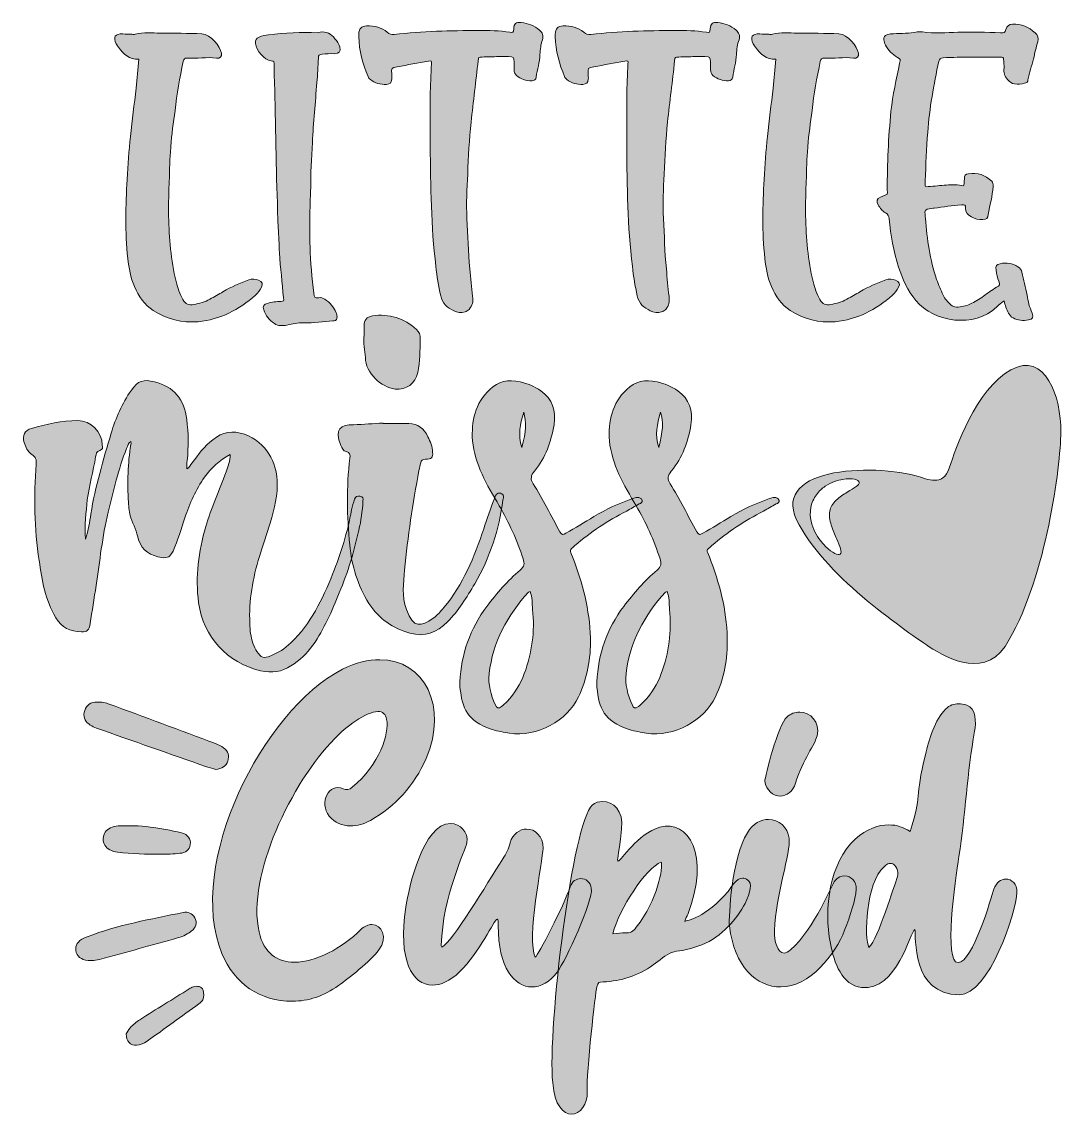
# Model space of a CAD drawing. Header units: inches. Extents: x 147 to 932, y -952 to -128.
import ezdxf

# ---------------------------------------------------------------- set-up
doc = ezdxf.new("R2010")
doc.units = ezdxf.units.IN
doc.header["$MEASUREMENT"] = 0
doc.layers.add('Layer 1', color=7, linetype='Continuous')

# ---------------------------------------------------------------- blocks, each defined once
blk = doc.blocks.new('block 3')
at = {"layer": 'Layer 1', "true_color": 0xf4d561}
h = blk.add_hatch(color=41, dxfattribs=at)
h.dxf.hatch_style = 2
edge = h.paths.add_edge_path()
edge.add_spline(control_points=[(510.79, -485.5), (510.79, -486.39), (510.79, -487.29), (510.34, -488.19), (507.65, -510.66), (500.46, -531.77), (489.23, -551.54), (482.94, -561.87), (477.1, -571.75), (468.56, -580.29), (460.48, -588.38), (451.49, -591.97), (440.26, -588.83), (427.23, -585.23), (416.9, -578.05), (409.26, -566.36), (400.72, -552.89), (396.23, -538.06), (394.88, -522.34), (392.64, -500.32), (392.19, -478.76), (394.88, -456.74), (395.33, -454.05), (394.88, -452.25), (392.19, -451.8), (389.49, -451.35), (389.04, -449.11), (388.14, -447.31), (382.75, -434.28), (388.14, -431.59), (397.58, -431.59), (405.22, -431.14), (412.85, -430.69), (420.04, -430.24), (420.04, -430.24), (420.04, -430.69), (420.04, -430.69), (426.78, -430.69), (433.07, -430.69), (439.36, -430.69), (446.1, -430.69), (451.04, -434.28), (453.74, -440.57), (455.53, -444.17), (457.33, -448.21), (457.33, -452.25), (457.78, -456.29), (456.43, -457.64), (451.94, -457.64), (449.69, -457.64), (448.79, -458.54), (448.35, -460.34), (447.9, -462.13), (447.45, -463.93), (447, -466.18), (442.51, -490.89), (438.46, -516.05), (436.22, -541.2), (435.32, -551.09), (433.97, -560.97), (437.56, -570.85), (442.95, -585.68), (448.35, -583.88), (457.78, -577.6), (460.93, -575.35), (463.62, -572.2), (465.87, -569.51), (480.24, -551.99), (488.78, -531.32), (495.97, -510.21), (498.21, -502.57), (500.91, -494.93), (504.05, -487.29), (504.05, -485.95), (504.95, -485.05), (505.4, -484.15), (506.3, -483.25), (507.2, -482.8), (508.55, -483.25), (509.44, -483.7), (510.79, -484.15), (510.79, -485.5)], knot_values=[0, 0, 0, 0, 1, 1, 1, 2, 2, 2, 3, 3, 3, 4, 4, 4, 5, 5, 5, 6, 6, 6, 7, 7, 7, 8, 8, 8, 9, 9, 9, 10, 10, 10, 11, 11, 11, 12, 12, 12, 13, 13, 13, 14, 14, 14, 15, 15, 15, 16, 16, 16, 17, 17, 17, 18, 18, 18, 19, 19, 19, 20, 20, 20, 21, 21, 21, 22, 22, 22, 23, 23, 23, 24, 24, 24, 25, 25, 25, 26, 26, 26, 27, 27, 27, 27], degree=3, periodic=1)
edge = h.paths.add_edge_path()
edge.add_spline(control_points=[(405.66, -363.75), (405.66, -362.4), (405.66, -359.7), (405.66, -357.01), (405.66, -352.52), (407.46, -350.27), (411.96, -349.37), (424.53, -347.57), (435.77, -351.17), (445.2, -359.7), (447, -361.5), (448.35, -363.75), (447.9, -366.89), (447.9, -375.43), (447.9, -383.96), (446.1, -392.05), (444.3, -400.59), (437.56, -405.53), (429.03, -404.63), (418.69, -403.28), (406.57, -392.5), (406.57, -380.82), (406.57, -375.43), (404.77, -370.04), (405.66, -363.75)], knot_values=[0, 0, 0, 0, 1, 1, 1, 2, 2, 2, 3, 3, 3, 4, 4, 4, 5, 5, 5, 6, 6, 6, 7, 7, 7, 8, 8, 8, 8], degree=3, periodic=1)
h = blk.add_hatch(color=41, dxfattribs=at)
h.dxf.hatch_style = 2
edge = h.paths.add_edge_path()
edge.add_spline(control_points=[(285.26, -471.12), (278.52, -480.55), (274.03, -490.89), (270.43, -501.67), (267.74, -510.21), (265.04, -518.74), (261.45, -526.83), (259.2, -531.32), (257.86, -532.22), (252.91, -531.77), (244.83, -530.42), (238.09, -526.83), (235.39, -518.29), (234.04, -512.45), (231.8, -507.06), (229.55, -501.67), (228.2, -498.08), (228.2, -494.03), (227.76, -489.99), (226.86, -475.16), (227.31, -460.79), (229.55, -446.41), (230, -445.51), (229.55, -445.06), (229.55, -444.17), (227.76, -445.51), (227.31, -447.31), (226.41, -449.56), (220.12, -464.83), (216.52, -481.45), (212.48, -497.63), (207.99, -516.05), (206.19, -534.47), (203.5, -552.89), (201.7, -562.77), (200.35, -572.2), (199, -581.64), (198.1, -586.58), (196.76, -587.93), (192.26, -587.93), (183.73, -587.48), (177.44, -584.78), (172.95, -577.15), (164.86, -563.67), (162.61, -548.84), (160.37, -534.02), (156.77, -509.76), (156.32, -485.5), (158.12, -461.24), (158.57, -458.09), (157.67, -455.85), (154.97, -454.05), (151.83, -451.8), (150.03, -448.21), (149.13, -445.06), (147.34, -439.67), (149.58, -435.63), (154.53, -434.28), (166.21, -431.14), (177.44, -428.44), (189.57, -428.44), (199.45, -428.44), (207.99, -436.98), (207.99, -446.86), (208.44, -448.66), (208.44, -450.45), (206.19, -450.9), (203.5, -451.8), (203.5, -453.6), (203.05, -455.85), (201.25, -466.63), (198.1, -477.41), (196.76, -488.19), (195.86, -497.63), (194.51, -507.06), (195.41, -517.84), (197.66, -511.1), (198.55, -504.82), (199.45, -498.98), (202.6, -478.31), (208.89, -458.09), (214.73, -437.87), (218.32, -426.64), (222.81, -415.41), (230, -405.53), (234.94, -398.34), (238.99, -396.99), (247.52, -399.24), (261.9, -402.83), (269.98, -412.27), (271.78, -427.54), (273.13, -437.87), (273.13, -448.21), (272.23, -458.54), (271.78, -460.34), (271.78, -462.58), (271.78, -464.83), (274.03, -463.93), (274.48, -462.13), (275.83, -460.34), (280.32, -454.05), (285.26, -447.76), (291.55, -442.82), (298.74, -436.98), (306.38, -435.63), (315.36, -438.77), (331.98, -444.62), (339.62, -460.79), (340.07, -473.37), (340.52, -484.15), (338.27, -494.93), (334.68, -505.71), (331.98, -514.25), (329.29, -522.34), (326.59, -530.87), (321.65, -547.49), (318.51, -564.12), (319.4, -581.64), (319.4, -586.58), (320.3, -591.52), (321.65, -596.46), (322.55, -598.71), (323.45, -600.95), (324.79, -602.76), (327.94, -607.25), (329.74, -608.15), (335.13, -605.9), (340.97, -603.65), (345.91, -600.51), (350.4, -596.02), (365.68, -581.64), (374.21, -563.22), (381.85, -544.35), (388.14, -528.63), (393.08, -512.45), (396.23, -495.83), (396.68, -493.13), (397.58, -490.44), (398.47, -487.74), (399.37, -485.95), (400.27, -485.05), (402.52, -485.5), (404.76, -485.95), (405.21, -487.29), (404.76, -489.09), (404.31, -496.73), (403.41, -503.92), (401.62, -511.1), (398.02, -527.28), (393.53, -543), (386.79, -558.28), (381.4, -572.2), (375.56, -585.68), (367.03, -597.81), (362.53, -604.1), (357.14, -609.49), (350.4, -613.54), (343.66, -618.03), (336.03, -618.93), (327.49, -617.13), (302.33, -611.29), (284.36, -591.52), (280.77, -565.92), (278.07, -546.15), (280.77, -527.28), (286.16, -508.41), (290.2, -494.48), (296.49, -481), (301.43, -467.08), (302.78, -463.03), (304.58, -458.99), (304.58, -454.05), (296.49, -458.54), (290.2, -463.93), (285.26, -471.12)], knot_values=[0, 0, 0, 0, 1, 1, 1, 2, 2, 2, 3, 3, 3, 4, 4, 4, 5, 5, 5, 6, 6, 6, 7, 7, 7, 8, 8, 8, 9, 9, 9, 10, 10, 10, 11, 11, 11, 12, 12, 12, 13, 13, 13, 14, 14, 14, 15, 15, 15, 16, 16, 16, 17, 17, 17, 18, 18, 18, 19, 19, 19, 20, 20, 20, 21, 21, 21, 22, 22, 22, 23, 23, 23, 24, 24, 24, 25, 25, 25, 26, 26, 26, 27, 27, 27, 28, 28, 28, 29, 29, 29, 30, 30, 30, 31, 31, 31, 32, 32, 32, 33, 33, 33, 34, 34, 34, 35, 35, 35, 36, 36, 36, 37, 37, 37, 38, 38, 38, 39, 39, 39, 40, 40, 40, 41, 41, 41, 42, 42, 42, 43, 43, 43, 44, 44, 44, 45, 45, 45, 46, 46, 46, 47, 47, 47, 48, 48, 48, 49, 49, 49, 50, 50, 50, 51, 51, 51, 52, 52, 52, 53, 53, 53, 54, 54, 54, 55, 55, 55, 56, 56, 56, 57, 57, 57, 58, 58, 58, 58], degree=3, periodic=1)
h = blk.add_hatch(color=41, dxfattribs=at)
h.dxf.hatch_style = 2
edge = h.paths.add_edge_path()
edge.add_spline(control_points=[(498.21, -568.61), (505.85, -558.73), (513.94, -549.29), (523.37, -541.2), (526.52, -538.51), (526.97, -536.26), (525.62, -532.67), (521.13, -518.74), (514.84, -505.26), (507.65, -492.68), (503.15, -485.05), (498.21, -476.96), (494.62, -468.87), (491.03, -460.79), (488.33, -452.25), (487.43, -443.72), (486.53, -428.89), (489.23, -415.41), (500.46, -405.08), (506.75, -398.79), (514.39, -396.99), (523.37, -399.24), (528.76, -400.59), (534.15, -402.38), (539.1, -405.98), (547.63, -412.27), (550.78, -420.8), (548.98, -431.59), (546.73, -444.17), (542.69, -456.29), (534.15, -466.63), (531.46, -469.77), (531.01, -472.47), (533.25, -476.06), (540.45, -487.74), (546.73, -500.32), (553.47, -512.45), (554.82, -514.7), (555.72, -514.7), (557.96, -513.35), (565.15, -509.31), (571.89, -505.26), (579.08, -500.77), (588.06, -495.38), (597.95, -490.89), (608.28, -487.29), (609.63, -486.84), (610.53, -486.39), (611.87, -486.39), (613.22, -486.39), (615.02, -486.84), (615.47, -488.64), (615.92, -489.99), (614.57, -490.89), (613.22, -491.34), (610.08, -493.13), (606.94, -494.93), (603.79, -496.73), (589.41, -503.92), (576.84, -512.45), (564.7, -522.79), (560.21, -526.83), (560.66, -525.48), (562.91, -531.32), (570.55, -551.09), (575.94, -571.31), (576.38, -592.42), (576.84, -608.15), (574.14, -622.97), (567.4, -636.9), (558.86, -654.87), (536.4, -667.45), (515.29, -664.3), (511.24, -663.4), (506.75, -662.96), (502.26, -661.61), (482.94, -654.87), (479.79, -645.88), (478, -629.71), (478, -628.36), (478, -627.01), (478, -625.66), (478.89, -604.55), (485.63, -585.68), (498.21, -568.61)], knot_values=[0, 0, 0, 0, 1, 1, 1, 2, 2, 2, 3, 3, 3, 4, 4, 4, 5, 5, 5, 6, 6, 6, 7, 7, 7, 8, 8, 8, 9, 9, 9, 10, 10, 10, 11, 11, 11, 12, 12, 12, 13, 13, 13, 14, 14, 14, 15, 15, 15, 16, 16, 16, 17, 17, 17, 18, 18, 18, 19, 19, 19, 20, 20, 20, 21, 21, 21, 22, 22, 22, 23, 23, 23, 24, 24, 24, 25, 25, 25, 26, 26, 26, 27, 27, 27, 28, 28, 28, 28], degree=3, periodic=1)
edge = h.paths.add_edge_path()
edge.add_spline(control_points=[(529.66, -557.83), (513.94, -575.35), (502.71, -595.56), (500.01, -619.37), (499.11, -627.46), (501.36, -635.55), (504.5, -642.74), (505.85, -645.88), (506.75, -645.88), (509.44, -644.08), (510.79, -643.19), (512.14, -641.84), (513.49, -640.49), (519.33, -634.2), (523.82, -627.01), (526.52, -619.37), (532.36, -603.65), (534.6, -587.48), (532.81, -570.85), (532.36, -566.36), (532.81, -561.87), (531.01, -557.38), (530.11, -557.83), (529.66, -557.83), (529.66, -557.83)], knot_values=[0, 0, 0, 0, 1, 1, 1, 2, 2, 2, 3, 3, 3, 4, 4, 4, 5, 5, 5, 6, 6, 6, 7, 7, 7, 8, 8, 8, 8], degree=3, periodic=1)
edge = h.paths.add_edge_path()
edge.add_spline(control_points=[(524.72, -448.66), (527.86, -436.53), (528.31, -429.34), (526.07, -422.15), (523.37, -431.14), (521.58, -439.22), (524.72, -448.66)], knot_values=[0, 0, 0, 0, 1, 1, 1, 2, 2, 2, 2], degree=3, periodic=1)
h = blk.add_hatch(color=41, dxfattribs=at)
h.dxf.hatch_style = 2
edge = h.paths.add_edge_path()
edge.add_spline(control_points=[(601.54, -568.61), (609.18, -558.73), (617.26, -549.29), (626.7, -541.2), (629.85, -538.51), (630.29, -536.26), (628.95, -532.67), (624.46, -518.74), (618.16, -505.26), (610.98, -492.68), (606.48, -485.05), (601.54, -476.96), (597.95, -468.87), (594.36, -460.79), (591.66, -452.25), (590.76, -443.72), (589.86, -428.89), (592.56, -415.41), (603.79, -405.08), (610.08, -398.79), (617.72, -396.99), (626.7, -399.24), (632.09, -400.59), (637.48, -402.38), (642.43, -405.98), (650.96, -412.27), (654.11, -420.8), (652.31, -431.59), (650.07, -444.17), (646.02, -456.29), (637.48, -466.63), (634.79, -469.77), (634.34, -472.47), (636.58, -476.06), (643.77, -487.74), (650.07, -500.32), (656.8, -512.45), (658.15, -514.7), (659.05, -514.7), (661.29, -513.35), (668.48, -509.31), (675.22, -505.26), (682.41, -500.77), (691.39, -495.38), (701.28, -490.89), (711.61, -487.29), (712.96, -486.84), (713.86, -486.39), (715.2, -486.39), (716.55, -486.39), (718.35, -486.84), (718.8, -488.64), (719.25, -489.99), (717.9, -490.89), (716.55, -491.34), (713.41, -493.13), (710.27, -494.93), (707.12, -496.73), (692.74, -503.92), (680.17, -512.45), (668.03, -522.79), (663.54, -526.83), (663.99, -525.48), (666.24, -531.32), (673.88, -551.09), (679.27, -571.31), (679.71, -592.42), (680.17, -608.15), (677.47, -622.97), (670.73, -636.9), (662.19, -654.87), (639.73, -667.45), (618.62, -664.3), (614.57, -663.4), (610.08, -662.96), (605.59, -661.61), (586.27, -654.87), (583.12, -645.88), (581.33, -629.71), (581.33, -628.36), (581.33, -627.01), (581.33, -625.66), (582.23, -604.55), (588.96, -585.68), (601.54, -568.61)], knot_values=[0, 0, 0, 0, 1, 1, 1, 2, 2, 2, 3, 3, 3, 4, 4, 4, 5, 5, 5, 6, 6, 6, 7, 7, 7, 8, 8, 8, 9, 9, 9, 10, 10, 10, 11, 11, 11, 12, 12, 12, 13, 13, 13, 14, 14, 14, 15, 15, 15, 16, 16, 16, 17, 17, 17, 18, 18, 18, 19, 19, 19, 20, 20, 20, 21, 21, 21, 22, 22, 22, 23, 23, 23, 24, 24, 24, 25, 25, 25, 26, 26, 26, 27, 27, 27, 28, 28, 28, 28], degree=3, periodic=1)
edge = h.paths.add_edge_path()
edge.add_spline(control_points=[(632.99, -557.83), (617.26, -575.35), (606.04, -595.56), (603.34, -619.37), (602.44, -627.46), (604.69, -635.55), (607.83, -642.74), (609.18, -645.88), (610.08, -645.88), (612.77, -644.08), (614.12, -643.19), (615.47, -641.84), (616.82, -640.49), (622.66, -634.2), (627.15, -627.01), (629.85, -619.37), (635.69, -603.65), (637.93, -587.48), (636.14, -570.85), (635.69, -566.36), (636.14, -561.87), (634.34, -557.38), (633.44, -557.83), (632.99, -557.83), (632.99, -557.83)], knot_values=[0, 0, 0, 0, 1, 1, 1, 2, 2, 2, 3, 3, 3, 4, 4, 4, 5, 5, 5, 6, 6, 6, 7, 7, 7, 8, 8, 8, 8], degree=3, periodic=1)
edge = h.paths.add_edge_path()
edge.add_spline(control_points=[(628.05, -448.66), (631.19, -436.53), (631.64, -429.34), (629.4, -422.15), (626.7, -431.14), (624.9, -439.22), (628.05, -448.66)], knot_values=[0, 0, 0, 0, 1, 1, 1, 2, 2, 2, 2], degree=3, periodic=1)
at = {"layer": 'Layer 1', "lineweight": 0}
for points, knots in [([(405.66, -363.75), (405.66, -362.4), (405.66, -359.7), (405.66, -357.01), (405.66, -352.52), (407.46, -350.27), (411.96, -349.37), (424.53, -347.57), (435.77, -351.17), (445.2, -359.7), (447, -361.5), (448.35, -363.75), (447.9, -366.89), (447.9, -375.43), (447.9, -383.96), (446.1, -392.05), (444.3, -400.59), (437.56, -405.53), (429.03, -404.63), (418.69, -403.28), (406.57, -392.5), (406.57, -380.82), (406.57, -375.43), (404.77, -370.04), (405.66, -363.75)], [0, 0, 0, 0, 1, 1, 1, 2, 2, 2, 3, 3, 3, 4, 4, 4, 5, 5, 5, 6, 6, 6, 7, 7, 7, 8, 8, 8, 8]), ([(285.26, -471.12), (278.52, -480.55), (274.03, -490.89), (270.43, -501.67), (267.74, -510.21), (265.04, -518.74), (261.45, -526.83), (259.2, -531.32), (257.86, -532.22), (252.91, -531.77), (244.83, -530.42), (238.09, -526.83), (235.39, -518.29), (234.04, -512.45), (231.8, -507.06), (229.55, -501.67), (228.2, -498.08), (228.2, -494.03), (227.76, -489.99), (226.86, -475.16), (227.31, -460.79), (229.55, -446.41), (230, -445.51), (229.55, -445.06), (229.55, -444.17), (227.76, -445.51), (227.31, -447.31), (226.41, -449.56), (220.12, -464.83), (216.52, -481.45), (212.48, -497.63), (207.99, -516.05), (206.19, -534.47), (203.5, -552.89), (201.7, -562.77), (200.35, -572.2), (199, -581.64), (198.1, -586.58), (196.76, -587.93), (192.26, -587.93), (183.73, -587.48), (177.44, -584.78), (172.95, -577.15), (164.86, -563.67), (162.61, -548.84), (160.37, -534.02), (156.77, -509.76), (156.32, -485.5), (158.12, -461.24), (158.57, -458.09), (157.67, -455.85), (154.97, -454.05), (151.83, -451.8), (150.03, -448.21), (149.13, -445.06), (147.34, -439.67), (149.58, -435.63), (154.53, -434.28), (166.21, -431.14), (177.44, -428.44), (189.57, -428.44), (199.45, -428.44), (207.99, -436.98), (207.99, -446.86), (208.44, -448.66), (208.44, -450.45), (206.19, -450.9), (203.5, -451.8), (203.5, -453.6), (203.05, -455.85), (201.25, -466.63), (198.1, -477.41), (196.76, -488.19), (195.86, -497.63), (194.51, -507.06), (195.41, -517.84), (197.66, -511.1), (198.55, -504.82), (199.45, -498.98), (202.6, -478.31), (208.89, -458.09), (214.73, -437.87), (218.32, -426.64), (222.81, -415.41), (230, -405.53), (234.94, -398.34), (238.99, -396.99), (247.52, -399.24), (261.9, -402.83), (269.98, -412.27), (271.78, -427.54), (273.13, -437.87), (273.13, -448.21), (272.23, -458.54), (271.78, -460.34), (271.78, -462.58), (271.78, -464.83), (274.03, -463.93), (274.48, -462.13), (275.83, -460.34), (280.32, -454.05), (285.26, -447.76), (291.55, -442.82), (298.74, -436.98), (306.38, -435.63), (315.36, -438.77), (331.98, -444.62), (339.62, -460.79), (340.07, -473.37), (340.52, -484.15), (338.27, -494.93), (334.68, -505.71), (331.98, -514.25), (329.29, -522.34), (326.59, -530.87), (321.65, -547.49), (318.51, -564.12), (319.4, -581.64), (319.4, -586.58), (320.3, -591.52), (321.65, -596.46), (322.55, -598.71), (323.45, -600.95), (324.79, -602.76), (327.94, -607.25), (329.74, -608.15), (335.13, -605.9), (340.97, -603.65), (345.91, -600.51), (350.4, -596.02), (365.68, -581.64), (374.21, -563.22), (381.85, -544.35), (388.14, -528.63), (393.08, -512.45), (396.23, -495.83), (396.68, -493.13), (397.58, -490.44), (398.47, -487.74), (399.37, -485.95), (400.27, -485.05), (402.52, -485.5), (404.76, -485.95), (405.21, -487.29), (404.76, -489.09), (404.31, -496.73), (403.41, -503.92), (401.62, -511.1), (398.02, -527.28), (393.53, -543), (386.79, -558.28), (381.4, -572.2), (375.56, -585.68), (367.03, -597.81), (362.53, -604.1), (357.14, -609.49), (350.4, -613.54), (343.66, -618.03), (336.03, -618.93), (327.49, -617.13), (302.33, -611.29), (284.36, -591.52), (280.77, -565.92), (278.07, -546.15), (280.77, -527.28), (286.16, -508.41), (290.2, -494.48), (296.49, -481), (301.43, -467.08), (302.78, -463.03), (304.58, -458.99), (304.58, -454.05), (296.49, -458.54), (290.2, -463.93), (285.26, -471.12)], [0, 0, 0, 0, 1, 1, 1, 2, 2, 2, 3, 3, 3, 4, 4, 4, 5, 5, 5, 6, 6, 6, 7, 7, 7, 8, 8, 8, 9, 9, 9, 10, 10, 10, 11, 11, 11, 12, 12, 12, 13, 13, 13, 14, 14, 14, 15, 15, 15, 16, 16, 16, 17, 17, 17, 18, 18, 18, 19, 19, 19, 20, 20, 20, 21, 21, 21, 22, 22, 22, 23, 23, 23, 24, 24, 24, 25, 25, 25, 26, 26, 26, 27, 27, 27, 28, 28, 28, 29, 29, 29, 30, 30, 30, 31, 31, 31, 32, 32, 32, 33, 33, 33, 34, 34, 34, 35, 35, 35, 36, 36, 36, 37, 37, 37, 38, 38, 38, 39, 39, 39, 40, 40, 40, 41, 41, 41, 42, 42, 42, 43, 43, 43, 44, 44, 44, 45, 45, 45, 46, 46, 46, 47, 47, 47, 48, 48, 48, 49, 49, 49, 50, 50, 50, 51, 51, 51, 52, 52, 52, 53, 53, 53, 54, 54, 54, 55, 55, 55, 56, 56, 56, 57, 57, 57, 58, 58, 58, 58]), ([(498.21, -568.61), (505.85, -558.73), (513.94, -549.29), (523.37, -541.2), (526.52, -538.51), (526.97, -536.26), (525.62, -532.67), (521.13, -518.74), (514.84, -505.26), (507.65, -492.68), (503.15, -485.05), (498.21, -476.96), (494.62, -468.87), (491.03, -460.79), (488.33, -452.25), (487.43, -443.72), (486.53, -428.89), (489.23, -415.41), (500.46, -405.08), (506.75, -398.79), (514.39, -396.99), (523.37, -399.24), (528.76, -400.59), (534.15, -402.38), (539.1, -405.98), (547.63, -412.27), (550.78, -420.8), (548.98, -431.59), (546.73, -444.17), (542.69, -456.29), (534.15, -466.63), (531.46, -469.77), (531.01, -472.47), (533.25, -476.06), (540.45, -487.74), (546.73, -500.32), (553.47, -512.45), (554.82, -514.7), (555.72, -514.7), (557.96, -513.35), (565.15, -509.31), (571.89, -505.26), (579.08, -500.77), (588.06, -495.38), (597.95, -490.89), (608.28, -487.29), (609.63, -486.84), (610.53, -486.39), (611.87, -486.39), (613.22, -486.39), (615.02, -486.84), (615.47, -488.64), (615.92, -489.99), (614.57, -490.89), (613.22, -491.34), (610.08, -493.13), (606.94, -494.93), (603.79, -496.73), (589.41, -503.92), (576.84, -512.45), (564.7, -522.79), (560.21, -526.83), (560.66, -525.48), (562.91, -531.32), (570.55, -551.09), (575.94, -571.31), (576.38, -592.42), (576.84, -608.15), (574.14, -622.97), (567.4, -636.9), (558.86, -654.87), (536.4, -667.45), (515.29, -664.3), (511.24, -663.4), (506.75, -662.96), (502.26, -661.61), (482.94, -654.87), (479.79, -645.88), (478, -629.71), (478, -628.36), (478, -627.01), (478, -625.66), (478.89, -604.55), (485.63, -585.68), (498.21, -568.61)], [0, 0, 0, 0, 1, 1, 1, 2, 2, 2, 3, 3, 3, 4, 4, 4, 5, 5, 5, 6, 6, 6, 7, 7, 7, 8, 8, 8, 9, 9, 9, 10, 10, 10, 11, 11, 11, 12, 12, 12, 13, 13, 13, 14, 14, 14, 15, 15, 15, 16, 16, 16, 17, 17, 17, 18, 18, 18, 19, 19, 19, 20, 20, 20, 21, 21, 21, 22, 22, 22, 23, 23, 23, 24, 24, 24, 25, 25, 25, 26, 26, 26, 27, 27, 27, 28, 28, 28, 28]), ([(601.54, -568.61), (609.18, -558.73), (617.26, -549.29), (626.7, -541.2), (629.85, -538.51), (630.29, -536.26), (628.95, -532.67), (624.46, -518.74), (618.16, -505.26), (610.98, -492.68), (606.48, -485.05), (601.54, -476.96), (597.95, -468.87), (594.36, -460.79), (591.66, -452.25), (590.76, -443.72), (589.86, -428.89), (592.56, -415.41), (603.79, -405.08), (610.08, -398.79), (617.72, -396.99), (626.7, -399.24), (632.09, -400.59), (637.48, -402.38), (642.43, -405.98), (650.96, -412.27), (654.11, -420.8), (652.31, -431.59), (650.07, -444.17), (646.02, -456.29), (637.48, -466.63), (634.79, -469.77), (634.34, -472.47), (636.58, -476.06), (643.77, -487.74), (650.07, -500.32), (656.8, -512.45), (658.15, -514.7), (659.05, -514.7), (661.29, -513.35), (668.48, -509.31), (675.22, -505.26), (682.41, -500.77), (691.39, -495.38), (701.28, -490.89), (711.61, -487.29), (712.96, -486.84), (713.86, -486.39), (715.2, -486.39), (716.55, -486.39), (718.35, -486.84), (718.8, -488.64), (719.25, -489.99), (717.9, -490.89), (716.55, -491.34), (713.41, -493.13), (710.27, -494.93), (707.12, -496.73), (692.74, -503.92), (680.17, -512.45), (668.03, -522.79), (663.54, -526.83), (663.99, -525.48), (666.24, -531.32), (673.88, -551.09), (679.27, -571.31), (679.71, -592.42), (680.17, -608.15), (677.47, -622.97), (670.73, -636.9), (662.19, -654.87), (639.73, -667.45), (618.62, -664.3), (614.57, -663.4), (610.08, -662.96), (605.59, -661.61), (586.27, -654.87), (583.12, -645.88), (581.33, -629.71), (581.33, -628.36), (581.33, -627.01), (581.33, -625.66), (582.23, -604.55), (588.96, -585.68), (601.54, -568.61)], [0, 0, 0, 0, 1, 1, 1, 2, 2, 2, 3, 3, 3, 4, 4, 4, 5, 5, 5, 6, 6, 6, 7, 7, 7, 8, 8, 8, 9, 9, 9, 10, 10, 10, 11, 11, 11, 12, 12, 12, 13, 13, 13, 14, 14, 14, 15, 15, 15, 16, 16, 16, 17, 17, 17, 18, 18, 18, 19, 19, 19, 20, 20, 20, 21, 21, 21, 22, 22, 22, 23, 23, 23, 24, 24, 24, 25, 25, 25, 26, 26, 26, 27, 27, 27, 28, 28, 28, 28]), ([(524.72, -448.66), (527.86, -436.53), (528.31, -429.34), (526.07, -422.15), (523.37, -431.14), (521.58, -439.22), (524.72, -448.66)], [0, 0, 0, 0, 1, 1, 1, 2, 2, 2, 2]), ([(628.05, -448.66), (631.19, -436.53), (631.64, -429.34), (629.4, -422.15), (626.7, -431.14), (624.9, -439.22), (628.05, -448.66)], [0, 0, 0, 0, 1, 1, 1, 2, 2, 2, 2]), ([(510.79, -485.5), (510.79, -486.39), (510.79, -487.29), (510.34, -488.19), (507.65, -510.66), (500.46, -531.77), (489.23, -551.54), (482.94, -561.87), (477.1, -571.75), (468.56, -580.29), (460.48, -588.38), (451.49, -591.97), (440.26, -588.83), (427.23, -585.23), (416.9, -578.05), (409.26, -566.36), (400.72, -552.89), (396.23, -538.06), (394.88, -522.34), (392.64, -500.32), (392.19, -478.76), (394.88, -456.74), (395.33, -454.05), (394.88, -452.25), (392.19, -451.8), (389.49, -451.35), (389.04, -449.11), (388.14, -447.31), (382.75, -434.28), (388.14, -431.59), (397.58, -431.59), (405.22, -431.14), (412.85, -430.69), (420.04, -430.24), (420.04, -430.24), (420.04, -430.69), (420.04, -430.69), (426.78, -430.69), (433.07, -430.69), (439.36, -430.69), (446.1, -430.69), (451.04, -434.28), (453.74, -440.57), (455.53, -444.17), (457.33, -448.21), (457.33, -452.25), (457.78, -456.29), (456.43, -457.64), (451.94, -457.64), (449.69, -457.64), (448.79, -458.54), (448.35, -460.34), (447.9, -462.13), (447.45, -463.93), (447, -466.18), (442.51, -490.89), (438.46, -516.05), (436.22, -541.2), (435.32, -551.09), (433.97, -560.97), (437.56, -570.85), (442.95, -585.68), (448.35, -583.88), (457.78, -577.6), (460.93, -575.35), (463.62, -572.2), (465.87, -569.51), (480.24, -551.99), (488.78, -531.32), (495.97, -510.21), (498.21, -502.57), (500.91, -494.93), (504.05, -487.29), (504.05, -485.95), (504.95, -485.05), (505.4, -484.15), (506.3, -483.25), (507.2, -482.8), (508.55, -483.25), (509.44, -483.7), (510.79, -484.15), (510.79, -485.5)], [0, 0, 0, 0, 1, 1, 1, 2, 2, 2, 3, 3, 3, 4, 4, 4, 5, 5, 5, 6, 6, 6, 7, 7, 7, 8, 8, 8, 9, 9, 9, 10, 10, 10, 11, 11, 11, 12, 12, 12, 13, 13, 13, 14, 14, 14, 15, 15, 15, 16, 16, 16, 17, 17, 17, 18, 18, 18, 19, 19, 19, 20, 20, 20, 21, 21, 21, 22, 22, 22, 23, 23, 23, 24, 24, 24, 25, 25, 25, 26, 26, 26, 27, 27, 27, 27]), ([(529.66, -557.83), (513.94, -575.35), (502.71, -595.56), (500.01, -619.37), (499.11, -627.46), (501.36, -635.55), (504.5, -642.74), (505.85, -645.88), (506.75, -645.88), (509.44, -644.08), (510.79, -643.19), (512.14, -641.84), (513.49, -640.49), (519.33, -634.2), (523.82, -627.01), (526.52, -619.37), (532.36, -603.65), (534.6, -587.48), (532.81, -570.85), (532.36, -566.36), (532.81, -561.87), (531.01, -557.38), (530.11, -557.83), (529.66, -557.83), (529.66, -557.83)], [0, 0, 0, 0, 1, 1, 1, 2, 2, 2, 3, 3, 3, 4, 4, 4, 5, 5, 5, 6, 6, 6, 7, 7, 7, 8, 8, 8, 8]), ([(632.99, -557.83), (617.26, -575.35), (606.04, -595.56), (603.34, -619.37), (602.44, -627.46), (604.69, -635.55), (607.83, -642.74), (609.18, -645.88), (610.08, -645.88), (612.77, -644.08), (614.12, -643.19), (615.47, -641.84), (616.82, -640.49), (622.66, -634.2), (627.15, -627.01), (629.85, -619.37), (635.69, -603.65), (637.93, -587.48), (636.14, -570.85), (635.69, -566.36), (636.14, -561.87), (634.34, -557.38), (633.44, -557.83), (632.99, -557.83), (632.99, -557.83)], [0, 0, 0, 0, 1, 1, 1, 2, 2, 2, 3, 3, 3, 4, 4, 4, 5, 5, 5, 6, 6, 6, 7, 7, 7, 8, 8, 8, 8])]:
    blk.add_open_spline(points, degree=3, knots=knots, dxfattribs=at)
blk = doc.blocks.new('block 4')
at = {"layer": 'Layer 1', "true_color": 0xffffff}
h = blk.add_hatch(color=7, dxfattribs=at)
h.dxf.hatch_style = 2
edge = h.paths.add_edge_path()
edge.add_spline(control_points=[(455.56, -183.47), (455.56, -175.56), (456.13, -167.37), (456.41, -159.18), (456.69, -156.92), (456.69, -156.63), (454.15, -157.2), (446.24, -158.61), (438.61, -160.02), (430.71, -161.44), (426.19, -162.28), (426.19, -162.28), (426.47, -167.08), (426.47, -168.21), (426.75, -169.34), (426.47, -170.76), (426.19, -173.58), (425.34, -174.43), (422.51, -174.71), (417.99, -174.99), (413.76, -173.86), (410.37, -171.04), (409.52, -170.47), (408.95, -169.63), (408.67, -168.78), (404.72, -159.46), (401.89, -149.29), (401.61, -138.84), (401.61, -138.27), (401.61, -137.42), (401.61, -136.86), (401.89, -132.62), (403.31, -130.93), (407.54, -130.64), (413.47, -130.36), (418.84, -131.77), (423.08, -135.45), (424.77, -136.86), (426.19, -137.42), (428.45, -137.14), (449.63, -134.32), (470.82, -134.32), (492, -134.03), (499.91, -134.03), (507.82, -134.03), (515.73, -135.45), (518.27, -135.73), (518.27, -135.73), (518.56, -132.9), (518.84, -128.95), (520.25, -127.54), (524.21, -128.1), (529.29, -128.67), (534.09, -130.36), (538.05, -133.75), (540.31, -135.73), (541.16, -137.99), (540.31, -141.1), (538.9, -144.49), (538.61, -148.44), (538.33, -152.11), (538.05, -158.04), (536.35, -163.41), (535.5, -169.34), (535.22, -171.04), (534.09, -171.89), (532.4, -172.17), (527.88, -172.17), (523.92, -170.76), (520.53, -167.93), (519.4, -166.8), (518.84, -165.39), (518.84, -163.69), (518.84, -161.72), (518.84, -159.74), (518.84, -157.76), (518.56, -154.09), (518.56, -154.09), (514.6, -153.81), (512.06, -153.81), (509.52, -153.81), (506.98, -153.81), (503.02, -153.81), (498.78, -153.81), (494.83, -154.09), (492, -154.09), (492, -154.09), (491.72, -156.92), (490.03, -172.17), (488.05, -187.7), (486.35, -203.24), (484.94, -216.24), (484.38, -229.23), (483.81, -242.5), (483.25, -253.52), (482.68, -264.82), (483.25, -275.84), (484.09, -288.55), (484.09, -301.26), (485.51, -313.97), (486.07, -321.03), (486.64, -327.81), (487.48, -334.59), (488.05, -338.55), (487.48, -341.66), (484.94, -344.48), (484.09, -345.33), (482.96, -346.17), (481.84, -346.46), (479.01, -347.31), (475.9, -347.02), (473.36, -345.61), (468.56, -343.35), (464.6, -339.96), (463.47, -334.31), (461.78, -326.97), (460.65, -319.62), (459.8, -312), (456.13, -281.77), (455.85, -251.54), (455.56, -221.04), (455.56, -208.61), (455.56, -196.18), (455.56, -183.47)], knot_values=[0, 0, 0, 0, 1, 1, 1, 2, 2, 2, 3, 3, 3, 4, 4, 4, 5, 5, 5, 6, 6, 6, 7, 7, 7, 8, 8, 8, 9, 9, 9, 10, 10, 10, 11, 11, 11, 12, 12, 12, 13, 13, 13, 14, 14, 14, 15, 15, 15, 16, 16, 16, 17, 17, 17, 18, 18, 18, 19, 19, 19, 20, 20, 20, 21, 21, 21, 22, 22, 22, 23, 23, 23, 24, 24, 24, 25, 25, 25, 26, 26, 26, 27, 27, 27, 28, 28, 28, 29, 29, 29, 30, 30, 30, 31, 31, 31, 32, 32, 32, 33, 33, 33, 34, 34, 34, 35, 35, 35, 36, 36, 36, 37, 37, 37, 38, 38, 38, 39, 39, 39, 40, 40, 40, 41, 41, 41, 41], degree=3, periodic=1)
h = blk.add_hatch(color=7, dxfattribs=at)
h.dxf.hatch_style = 2
edge = h.paths.add_edge_path()
edge.add_spline(control_points=[(603.85, -183.47), (603.85, -175.56), (604.42, -167.37), (604.7, -159.18), (604.98, -156.92), (604.98, -156.63), (602.44, -157.2), (594.53, -158.61), (586.9, -160.02), (578.99, -161.44), (574.47, -162.28), (574.47, -162.28), (574.75, -167.08), (574.75, -168.21), (575.04, -169.34), (574.75, -170.76), (574.47, -173.58), (573.63, -174.43), (570.8, -174.71), (566.28, -174.99), (562.05, -173.86), (558.66, -171.04), (557.81, -170.47), (557.24, -169.63), (556.96, -168.78), (553, -159.46), (550.18, -149.29), (549.9, -138.84), (549.9, -138.27), (549.9, -137.42), (549.9, -136.86), (550.18, -132.62), (551.59, -130.93), (555.83, -130.64), (561.76, -130.36), (567.13, -131.77), (571.37, -135.45), (573.06, -136.86), (574.47, -137.42), (576.73, -137.14), (597.92, -134.32), (619.1, -134.32), (640.29, -134.03), (648.2, -134.03), (656.11, -134.03), (664.02, -135.45), (666.56, -135.73), (666.56, -135.73), (666.85, -132.9), (667.13, -128.95), (668.54, -127.54), (672.49, -128.1), (677.58, -128.67), (682.38, -130.36), (686.33, -133.75), (688.6, -135.73), (689.44, -137.99), (688.6, -141.1), (687.18, -144.49), (686.9, -148.44), (686.62, -152.11), (686.33, -158.04), (684.64, -163.41), (683.8, -169.34), (683.51, -171.04), (682.38, -171.89), (680.69, -172.17), (676.17, -172.17), (672.21, -170.76), (668.82, -167.93), (667.69, -166.8), (667.13, -165.39), (667.13, -163.69), (667.13, -161.72), (667.13, -159.74), (667.13, -157.76), (666.85, -154.09), (666.85, -154.09), (662.89, -153.81), (660.35, -153.81), (657.81, -153.81), (655.26, -153.81), (651.31, -153.81), (647.07, -153.81), (643.12, -154.09), (640.29, -154.09), (640.29, -154.09), (640.01, -156.92), (638.32, -172.17), (636.34, -187.7), (634.64, -203.24), (633.23, -216.24), (632.66, -229.23), (632.1, -242.5), (631.53, -253.52), (630.97, -264.82), (631.53, -275.84), (632.38, -288.55), (632.38, -301.26), (633.8, -313.97), (634.36, -321.03), (634.93, -327.81), (635.77, -334.59), (636.34, -338.55), (635.77, -341.66), (633.23, -344.48), (632.38, -345.33), (631.25, -346.17), (630.12, -346.46), (627.3, -347.31), (624.19, -347.02), (621.65, -345.61), (616.85, -343.35), (612.89, -339.96), (611.76, -334.31), (610.06, -326.97), (608.94, -319.62), (608.09, -312), (604.42, -281.77), (604.13, -251.54), (603.85, -221.04), (603.85, -208.61), (603.85, -196.18), (603.85, -183.47)], knot_values=[0, 0, 0, 0, 1, 1, 1, 2, 2, 2, 3, 3, 3, 4, 4, 4, 5, 5, 5, 6, 6, 6, 7, 7, 7, 8, 8, 8, 9, 9, 9, 10, 10, 10, 11, 11, 11, 12, 12, 12, 13, 13, 13, 14, 14, 14, 15, 15, 15, 16, 16, 16, 17, 17, 17, 18, 18, 18, 19, 19, 19, 20, 20, 20, 21, 21, 21, 22, 22, 22, 23, 23, 23, 24, 24, 24, 25, 25, 25, 26, 26, 26, 27, 27, 27, 28, 28, 28, 29, 29, 29, 30, 30, 30, 31, 31, 31, 32, 32, 32, 33, 33, 33, 34, 34, 34, 35, 35, 35, 36, 36, 36, 37, 37, 37, 38, 38, 38, 39, 39, 39, 40, 40, 40, 41, 41, 41, 41], degree=3, periodic=1)
h = blk.add_hatch(color=7, dxfattribs=at)
h.dxf.hatch_style = 2
edge = h.paths.add_edge_path()
edge.add_spline(control_points=[(858.64, -246.18), (858.64, -243.64), (859.48, -242.5), (861.74, -242.22), (868.52, -241.09), (874.45, -243.07), (879.26, -247.87), (880.38, -248.72), (880.38, -250.13), (880.38, -251.83), (879.82, -258.89), (877.84, -265.95), (876.72, -273.01), (876.43, -275.84), (875.3, -276.69), (872.48, -276.69), (869.37, -276.97), (866.54, -276.12), (864, -274.71), (861.18, -273.3), (859.48, -271.32), (859.48, -268.21), (859.48, -265.67), (859.2, -265.39), (856.37, -265.67), (849.6, -266.23), (842.82, -267.08), (835.76, -268.21), (835.76, -268.21), (835.47, -268.21), (835.19, -268.21), (833.21, -268.78), (830.67, -267.93), (829.26, -269.91), (828.41, -271.6), (829.26, -273.86), (829.26, -275.84), (830.39, -291.66), (832.65, -306.91), (837.73, -321.88), (839.14, -326.12), (840.84, -329.79), (842.53, -333.75), (843.94, -336.57), (846.21, -338.83), (848.46, -341.09), (849.6, -342.22), (851.01, -342.79), (852.7, -342.79), (856.37, -342.79), (859.77, -341.94), (862.87, -340.53), (866.54, -338.83), (869.93, -336.85), (873.04, -334.59), (876.15, -332.33), (879.26, -329.79), (882.93, -327.81), (885.47, -326.4), (885.47, -326.12), (884.62, -323.29), (883.77, -320.75), (882.93, -317.93), (882.65, -314.82), (882.08, -311.71), (882.65, -310.58), (885.75, -310.02), (890.56, -308.89), (894.79, -309.74), (899.03, -312.28), (900.72, -313.13), (901.57, -314.82), (902.14, -316.51), (903.26, -322.17), (904.96, -327.81), (906.09, -333.75), (906.66, -338.27), (907.78, -342.79), (909.76, -347.31), (910.89, -350.41), (910.33, -351.83), (906.94, -352.39), (902.98, -353.52), (899.03, -352.67), (895.36, -350.98), (893.66, -350.13), (892.81, -349), (891.97, -347.31), (890.56, -344.48), (889.42, -341.37), (888.58, -337.98), (886.32, -339.68), (884.62, -341.09), (882.93, -342.79), (866.26, -358.61), (836.04, -354.65), (821.91, -337.7), (815.7, -330.36), (812.02, -321.6), (808.92, -312.56), (805.25, -300.7), (802.99, -288.55), (801.86, -276.12), (801.57, -274.14), (801.01, -272.73), (799.03, -271.6), (796.77, -270.19), (795.07, -268.21), (793.66, -265.67), (792.25, -262.85), (792.53, -261.15), (795.36, -259.74), (796.21, -259.45), (796.77, -259.17), (797.62, -258.89), (800.73, -257.76), (800.73, -257.76), (800.45, -254.37), (800.45, -234.6), (801.29, -214.82), (803.27, -195.05), (804.68, -182.9), (807.22, -170.76), (809.77, -158.89), (810.61, -155.78), (810.61, -155.78), (808.07, -154.37), (804.4, -152.11), (801.29, -149), (799.03, -145.05), (798.47, -143.92), (797.9, -142.51), (797.9, -141.1), (797.62, -138.84), (798.18, -137.99), (800.73, -137.14), (802.14, -136.58), (803.83, -136.58), (805.25, -136.58), (811.18, -136.01), (817.11, -136.58), (823.04, -135.16), (824.45, -134.88), (825.87, -134.88), (827, -135.16), (836.04, -136.29), (845.08, -135.73), (853.84, -135.45), (864.57, -135.16), (875.3, -135.45), (886.04, -135.73), (888.86, -136.01), (889.14, -136.01), (889.99, -133.19), (890.84, -130.64), (892.53, -129.51), (895.08, -129.23), (901.57, -129.23), (907.22, -131.49), (912.02, -135.73), (914.28, -137.42), (914.57, -139.97), (914, -142.51), (912.87, -146.74), (911.74, -150.98), (910.89, -155.5), (909.48, -160.87), (907.5, -165.95), (906.66, -171.32), (906.66, -172.73), (905.53, -173.86), (904.12, -173.86), (901.57, -174.43), (899.03, -174.71), (896.49, -174.43), (894.51, -174.15), (892.81, -173.02), (891.12, -171.04), (889.14, -168.5), (888.01, -165.95), (888.58, -162.28), (888.86, -160.3), (888.29, -158.04), (888.29, -155.78), (888.29, -154.37), (887.45, -154.09), (886.04, -154.09), (886.04, -154.09), (886.04, -154.09), (885.75, -154.09), (871.34, -154.37), (856.94, -153.81), (842.53, -154.66), (840.56, -154.94), (839.99, -155.5), (839.42, -157.2), (835.47, -174.99), (832.37, -192.79), (830.95, -210.87), (829.82, -223.01), (829.82, -235.16), (828.97, -247.59), (828.97, -248.16), (828.97, -249), (828.97, -249.85), (828.97, -252.11), (828.97, -252.11), (831.23, -251.83), (836.04, -251.54), (840.56, -250.98), (845.08, -250.7), (849.6, -250.13), (853.84, -250.42), (858.07, -251.26), (858.92, -249.29), (858.35, -247.87), (858.64, -246.18)], knot_values=[0, 0, 0, 0, 1, 1, 1, 2, 2, 2, 3, 3, 3, 4, 4, 4, 5, 5, 5, 6, 6, 6, 7, 7, 7, 8, 8, 8, 9, 9, 9, 10, 10, 10, 11, 11, 11, 12, 12, 12, 13, 13, 13, 14, 14, 14, 15, 15, 15, 16, 16, 16, 17, 17, 17, 18, 18, 18, 19, 19, 19, 20, 20, 20, 21, 21, 21, 22, 22, 22, 23, 23, 23, 24, 24, 24, 25, 25, 25, 26, 26, 26, 27, 27, 27, 28, 28, 28, 29, 29, 29, 30, 30, 30, 31, 31, 31, 32, 32, 32, 33, 33, 33, 34, 34, 34, 35, 35, 35, 36, 36, 36, 37, 37, 37, 38, 38, 38, 39, 39, 39, 40, 40, 40, 41, 41, 41, 42, 42, 42, 43, 43, 43, 44, 44, 44, 45, 45, 45, 46, 46, 46, 47, 47, 47, 48, 48, 48, 49, 49, 49, 50, 50, 50, 51, 51, 51, 52, 52, 52, 53, 53, 53, 54, 54, 54, 55, 55, 55, 56, 56, 56, 57, 57, 57, 58, 58, 58, 59, 59, 59, 60, 60, 60, 61, 61, 61, 62, 62, 62, 63, 63, 63, 64, 64, 64, 65, 65, 65, 66, 66, 66, 67, 67, 67, 68, 68, 68, 69, 69, 69, 70, 70, 70, 71, 71, 71, 72, 72, 72, 72], degree=3, periodic=1)
h = blk.add_hatch(color=7, dxfattribs=at)
h.dxf.hatch_style = 2
edge = h.paths.add_edge_path()
edge.add_spline(control_points=[(220.27, -146.74), (219.71, -146.18), (219.14, -145.33), (218.58, -144.2), (216.04, -138.84), (217.45, -136.58), (223.66, -136.58), (225.92, -136.86), (228.18, -136.86), (230.44, -136.86), (231.29, -137.14), (232.42, -137.14), (232.98, -136.86), (239.2, -135.16), (245.7, -136.01), (251.91, -136.01), (262.36, -136.29), (272.81, -136.01), (283.26, -136.58), (290.04, -137.14), (297.11, -145.9), (297.95, -151.26), (298.24, -153.81), (297.11, -155.22), (294.28, -154.94), (286.94, -153.81), (279.59, -155.5), (272.25, -154.94), (270.27, -154.94), (269.42, -155.5), (269.14, -157.48), (266.6, -169.63), (264.34, -182.06), (262.93, -194.48), (261.8, -203.52), (260.38, -212.56), (259.82, -221.6), (259.54, -225.84), (258.97, -229.79), (258.97, -234.03), (258.69, -247.31), (257.84, -260.58), (258.12, -274.14), (258.41, -290.81), (259.82, -307.19), (263.77, -323.58), (264.9, -328.38), (266.6, -332.9), (268.86, -337.14), (270.84, -340.53), (273.66, -341.66), (277.05, -340.81), (281.29, -339.96), (285.52, -338.83), (289.2, -336.85), (292.59, -334.88), (295.98, -333.18), (299.08, -331.2), (305.3, -327.53), (311.8, -324.71), (318.57, -322.17), (321.12, -321.32), (323.66, -321.6), (325.92, -322.45), (328.74, -323.58), (329.59, -325.27), (328.18, -327.81), (326.77, -330.07), (325.64, -332.05), (323.66, -333.75), (311.23, -344.76), (297.11, -352.11), (280.44, -353.8), (268.29, -354.65), (256.71, -352.11), (246.54, -345.33), (239.76, -341.09), (235.53, -334.59), (232.42, -327.25), (229.31, -320.47), (228.18, -313.41), (227.33, -306.06), (225.08, -286.01), (225.64, -266.23), (226.77, -246.46), (227.33, -235.44), (228.18, -224.71), (229.31, -213.98), (230.72, -201.83), (232.14, -189.68), (233.55, -177.54), (234.11, -170.19), (234.96, -163.13), (235.53, -155.78), (228.46, -156.07), (223.94, -151.83), (220.27, -146.74)], knot_values=[0, 0, 0, 0, 1, 1, 1, 2, 2, 2, 3, 3, 3, 4, 4, 4, 5, 5, 5, 6, 6, 6, 7, 7, 7, 8, 8, 8, 9, 9, 9, 10, 10, 10, 11, 11, 11, 12, 12, 12, 13, 13, 13, 14, 14, 14, 15, 15, 15, 16, 16, 16, 17, 17, 17, 18, 18, 18, 19, 19, 19, 20, 20, 20, 21, 21, 21, 22, 22, 22, 23, 23, 23, 24, 24, 24, 25, 25, 25, 26, 26, 26, 27, 27, 27, 28, 28, 28, 29, 29, 29, 30, 30, 30, 31, 31, 31, 32, 32, 32, 32], degree=3, periodic=1)
h = blk.add_hatch(color=7, dxfattribs=at)
h.dxf.hatch_style = 2
edge = h.paths.add_edge_path()
edge.add_spline(control_points=[(364.89, -297.31), (365.18, -308.89), (366.31, -320.75), (367.72, -332.33), (368, -335.44), (368.28, -336.01), (371.11, -335.72), (372.8, -335.44), (374.5, -336.01), (375.91, -336.85), (379.87, -339.4), (382.69, -342.79), (384.67, -347.02), (384.95, -347.87), (385.23, -349), (385.23, -350.13), (385.23, -351.83), (384.67, -352.95), (382.97, -353.24), (382.69, -353.24), (382.41, -353.24), (382.13, -353.24), (374.78, -353.52), (367.44, -354.93), (360.09, -354.65), (355.57, -354.37), (351.62, -355.5), (347.38, -356.35), (343.99, -356.91), (340.88, -357.19), (338.06, -355.21), (334.1, -352.39), (331.28, -349.28), (329.87, -344.76), (329.02, -341.94), (329.87, -340.53), (332.69, -339.96), (336.08, -338.83), (339.47, -338.55), (342.86, -338.55), (345.12, -338.27), (345.12, -338.27), (344.84, -335.72), (343.71, -324.43), (342.58, -313.13), (341.73, -301.83), (341.45, -295.33), (341.17, -289.11), (340.88, -282.9), (339.47, -250.13), (338.91, -217.36), (338.34, -184.32), (338.34, -176.12), (337.49, -167.93), (337.78, -159.74), (337.78, -158.04), (337.49, -157.2), (335.52, -156.92), (330.43, -156.35), (324.22, -149), (323.65, -143.92), (323.37, -141.38), (324.22, -139.97), (326.48, -139.12), (328.74, -137.99), (331, -137.71), (333.54, -137.42), (345.97, -135.73), (358.11, -135.16), (370.54, -135.73), (371.11, -135.73), (371.96, -135.73), (372.52, -135.45), (377.32, -134.32), (380.71, -136.58), (383.54, -140.25), (385.23, -141.94), (386.36, -143.92), (387.21, -146.46), (388.06, -150.14), (386.93, -151.55), (383.25, -151.55), (380.15, -151.26), (377.04, -151.83), (373.93, -151.83), (371.96, -152.11), (371.11, -152.68), (371.11, -154.94), (370.83, -161.15), (370.54, -167.37), (369.98, -173.3), (368.85, -188.55), (367.44, -203.52), (366.59, -218.5), (366.02, -230.64), (365.18, -243.07), (365.46, -252.39), (364.61, -269.34), (364.33, -283.18), (364.89, -297.31)], knot_values=[0, 0, 0, 0, 1, 1, 1, 2, 2, 2, 3, 3, 3, 4, 4, 4, 5, 5, 5, 6, 6, 6, 7, 7, 7, 8, 8, 8, 9, 9, 9, 10, 10, 10, 11, 11, 11, 12, 12, 12, 13, 13, 13, 14, 14, 14, 15, 15, 15, 16, 16, 16, 17, 17, 17, 18, 18, 18, 19, 19, 19, 20, 20, 20, 21, 21, 21, 22, 22, 22, 23, 23, 23, 24, 24, 24, 25, 25, 25, 26, 26, 26, 27, 27, 27, 28, 28, 28, 29, 29, 29, 30, 30, 30, 31, 31, 31, 32, 32, 32, 33, 33, 33, 33], degree=3, periodic=1)
h = blk.add_hatch(color=7, dxfattribs=at)
h.dxf.hatch_style = 2
edge = h.paths.add_edge_path()
edge.add_spline(control_points=[(701.02, -146.74), (700.45, -146.18), (699.88, -145.33), (699.32, -144.2), (696.78, -138.84), (698.19, -136.58), (704.4, -136.58), (706.67, -136.86), (708.92, -136.86), (711.19, -136.86), (712.03, -137.14), (713.16, -137.14), (713.73, -136.86), (719.94, -135.16), (726.44, -136.01), (732.66, -136.01), (743.11, -136.29), (753.56, -136.01), (764.01, -136.58), (770.79, -137.14), (777.85, -145.9), (778.7, -151.26), (778.98, -153.81), (777.85, -155.22), (775.03, -154.94), (767.68, -153.81), (760.34, -155.5), (752.99, -154.94), (751.02, -154.94), (750.17, -155.5), (749.89, -157.48), (747.34, -169.63), (745.08, -182.06), (743.67, -194.48), (742.54, -203.52), (741.13, -212.56), (740.56, -221.6), (740.28, -225.84), (739.71, -229.79), (739.71, -234.03), (739.43, -247.31), (738.59, -260.58), (738.87, -274.14), (739.15, -290.81), (740.56, -307.19), (744.52, -323.58), (745.65, -328.38), (747.34, -332.9), (749.6, -337.14), (751.58, -340.53), (754.4, -341.66), (757.79, -340.81), (762.03, -339.96), (766.27, -338.83), (769.94, -336.85), (773.33, -334.88), (776.72, -333.18), (779.83, -331.2), (786.04, -327.53), (792.54, -324.71), (799.32, -322.17), (801.86, -321.32), (804.41, -321.6), (806.66, -322.45), (809.49, -323.58), (810.34, -325.27), (808.93, -327.81), (807.51, -330.07), (806.38, -332.05), (804.41, -333.75), (791.98, -344.76), (777.85, -352.11), (761.18, -353.8), (749.04, -354.65), (737.46, -352.11), (727.28, -345.33), (720.51, -341.09), (716.27, -334.59), (713.16, -327.25), (710.06, -320.47), (708.92, -313.41), (708.08, -306.06), (705.82, -286.01), (706.38, -266.23), (707.51, -246.46), (708.08, -235.44), (708.92, -224.71), (710.06, -213.98), (711.47, -201.83), (712.88, -189.68), (714.29, -177.54), (714.86, -170.19), (715.71, -163.13), (716.27, -155.78), (709.21, -156.07), (704.69, -151.83), (701.02, -146.74)], knot_values=[0, 0, 0, 0, 1, 1, 1, 2, 2, 2, 3, 3, 3, 4, 4, 4, 5, 5, 5, 6, 6, 6, 7, 7, 7, 8, 8, 8, 9, 9, 9, 10, 10, 10, 11, 11, 11, 12, 12, 12, 13, 13, 13, 14, 14, 14, 15, 15, 15, 16, 16, 16, 17, 17, 17, 18, 18, 18, 19, 19, 19, 20, 20, 20, 21, 21, 21, 22, 22, 22, 23, 23, 23, 24, 24, 24, 25, 25, 25, 26, 26, 26, 27, 27, 27, 28, 28, 28, 29, 29, 29, 30, 30, 30, 31, 31, 31, 32, 32, 32, 32], degree=3, periodic=1)
at = {"layer": 'Layer 1', "lineweight": 0}
for points, knots in [([(455.56, -183.47), (455.56, -175.56), (456.13, -167.37), (456.41, -159.18), (456.69, -156.92), (456.69, -156.63), (454.15, -157.2), (446.24, -158.61), (438.61, -160.02), (430.71, -161.44), (426.19, -162.28), (426.19, -162.28), (426.47, -167.08), (426.47, -168.21), (426.75, -169.34), (426.47, -170.76), (426.19, -173.58), (425.34, -174.43), (422.51, -174.71), (417.99, -174.99), (413.76, -173.86), (410.37, -171.04), (409.52, -170.47), (408.95, -169.63), (408.67, -168.78), (404.72, -159.46), (401.89, -149.29), (401.61, -138.84), (401.61, -138.27), (401.61, -137.42), (401.61, -136.86), (401.89, -132.62), (403.31, -130.93), (407.54, -130.64), (413.47, -130.36), (418.84, -131.77), (423.08, -135.45), (424.77, -136.86), (426.19, -137.42), (428.45, -137.14), (449.63, -134.32), (470.82, -134.32), (492, -134.03), (499.91, -134.03), (507.82, -134.03), (515.73, -135.45), (518.27, -135.73), (518.27, -135.73), (518.56, -132.9), (518.84, -128.95), (520.25, -127.54), (524.21, -128.1), (529.29, -128.67), (534.09, -130.36), (538.05, -133.75), (540.31, -135.73), (541.16, -137.99), (540.31, -141.1), (538.9, -144.49), (538.61, -148.44), (538.33, -152.11), (538.05, -158.04), (536.35, -163.41), (535.5, -169.34), (535.22, -171.04), (534.09, -171.89), (532.4, -172.17), (527.88, -172.17), (523.92, -170.76), (520.53, -167.93), (519.4, -166.8), (518.84, -165.39), (518.84, -163.69), (518.84, -161.72), (518.84, -159.74), (518.84, -157.76), (518.56, -154.09), (518.56, -154.09), (514.6, -153.81), (512.06, -153.81), (509.52, -153.81), (506.98, -153.81), (503.02, -153.81), (498.78, -153.81), (494.83, -154.09), (492, -154.09), (492, -154.09), (491.72, -156.92), (490.03, -172.17), (488.05, -187.7), (486.35, -203.24), (484.94, -216.24), (484.38, -229.23), (483.81, -242.5), (483.25, -253.52), (482.68, -264.82), (483.25, -275.84), (484.09, -288.55), (484.09, -301.26), (485.51, -313.97), (486.07, -321.03), (486.64, -327.81), (487.48, -334.59), (488.05, -338.55), (487.48, -341.66), (484.94, -344.48), (484.09, -345.33), (482.96, -346.17), (481.84, -346.46), (479.01, -347.31), (475.9, -347.02), (473.36, -345.61), (468.56, -343.35), (464.6, -339.96), (463.47, -334.31), (461.78, -326.97), (460.65, -319.62), (459.8, -312), (456.13, -281.77), (455.85, -251.54), (455.56, -221.04), (455.56, -208.61), (455.56, -196.18), (455.56, -183.47)], [0, 0, 0, 0, 1, 1, 1, 2, 2, 2, 3, 3, 3, 4, 4, 4, 5, 5, 5, 6, 6, 6, 7, 7, 7, 8, 8, 8, 9, 9, 9, 10, 10, 10, 11, 11, 11, 12, 12, 12, 13, 13, 13, 14, 14, 14, 15, 15, 15, 16, 16, 16, 17, 17, 17, 18, 18, 18, 19, 19, 19, 20, 20, 20, 21, 21, 21, 22, 22, 22, 23, 23, 23, 24, 24, 24, 25, 25, 25, 26, 26, 26, 27, 27, 27, 28, 28, 28, 29, 29, 29, 30, 30, 30, 31, 31, 31, 32, 32, 32, 33, 33, 33, 34, 34, 34, 35, 35, 35, 36, 36, 36, 37, 37, 37, 38, 38, 38, 39, 39, 39, 40, 40, 40, 41, 41, 41, 41]), ([(603.85, -183.47), (603.85, -175.56), (604.42, -167.37), (604.7, -159.18), (604.98, -156.92), (604.98, -156.63), (602.44, -157.2), (594.53, -158.61), (586.9, -160.02), (578.99, -161.44), (574.47, -162.28), (574.47, -162.28), (574.75, -167.08), (574.75, -168.21), (575.04, -169.34), (574.75, -170.76), (574.47, -173.58), (573.63, -174.43), (570.8, -174.71), (566.28, -174.99), (562.05, -173.86), (558.66, -171.04), (557.81, -170.47), (557.24, -169.63), (556.96, -168.78), (553, -159.46), (550.18, -149.29), (549.9, -138.84), (549.9, -138.27), (549.9, -137.42), (549.9, -136.86), (550.18, -132.62), (551.59, -130.93), (555.83, -130.64), (561.76, -130.36), (567.13, -131.77), (571.37, -135.45), (573.06, -136.86), (574.47, -137.42), (576.73, -137.14), (597.92, -134.32), (619.1, -134.32), (640.29, -134.03), (648.2, -134.03), (656.11, -134.03), (664.02, -135.45), (666.56, -135.73), (666.56, -135.73), (666.85, -132.9), (667.13, -128.95), (668.54, -127.54), (672.49, -128.1), (677.58, -128.67), (682.38, -130.36), (686.33, -133.75), (688.6, -135.73), (689.44, -137.99), (688.6, -141.1), (687.18, -144.49), (686.9, -148.44), (686.62, -152.11), (686.33, -158.04), (684.64, -163.41), (683.8, -169.34), (683.51, -171.04), (682.38, -171.89), (680.69, -172.17), (676.17, -172.17), (672.21, -170.76), (668.82, -167.93), (667.69, -166.8), (667.13, -165.39), (667.13, -163.69), (667.13, -161.72), (667.13, -159.74), (667.13, -157.76), (666.85, -154.09), (666.85, -154.09), (662.89, -153.81), (660.35, -153.81), (657.81, -153.81), (655.26, -153.81), (651.31, -153.81), (647.07, -153.81), (643.12, -154.09), (640.29, -154.09), (640.29, -154.09), (640.01, -156.92), (638.32, -172.17), (636.34, -187.7), (634.64, -203.24), (633.23, -216.24), (632.66, -229.23), (632.1, -242.5), (631.53, -253.52), (630.97, -264.82), (631.53, -275.84), (632.38, -288.55), (632.38, -301.26), (633.8, -313.97), (634.36, -321.03), (634.93, -327.81), (635.77, -334.59), (636.34, -338.55), (635.77, -341.66), (633.23, -344.48), (632.38, -345.33), (631.25, -346.17), (630.12, -346.46), (627.3, -347.31), (624.19, -347.02), (621.65, -345.61), (616.85, -343.35), (612.89, -339.96), (611.76, -334.31), (610.06, -326.97), (608.94, -319.62), (608.09, -312), (604.42, -281.77), (604.13, -251.54), (603.85, -221.04), (603.85, -208.61), (603.85, -196.18), (603.85, -183.47)], [0, 0, 0, 0, 1, 1, 1, 2, 2, 2, 3, 3, 3, 4, 4, 4, 5, 5, 5, 6, 6, 6, 7, 7, 7, 8, 8, 8, 9, 9, 9, 10, 10, 10, 11, 11, 11, 12, 12, 12, 13, 13, 13, 14, 14, 14, 15, 15, 15, 16, 16, 16, 17, 17, 17, 18, 18, 18, 19, 19, 19, 20, 20, 20, 21, 21, 21, 22, 22, 22, 23, 23, 23, 24, 24, 24, 25, 25, 25, 26, 26, 26, 27, 27, 27, 28, 28, 28, 29, 29, 29, 30, 30, 30, 31, 31, 31, 32, 32, 32, 33, 33, 33, 34, 34, 34, 35, 35, 35, 36, 36, 36, 37, 37, 37, 38, 38, 38, 39, 39, 39, 40, 40, 40, 41, 41, 41, 41]), ([(858.64, -246.18), (858.64, -243.64), (859.48, -242.5), (861.74, -242.22), (868.52, -241.09), (874.45, -243.07), (879.26, -247.87), (880.38, -248.72), (880.38, -250.13), (880.38, -251.83), (879.82, -258.89), (877.84, -265.95), (876.72, -273.01), (876.43, -275.84), (875.3, -276.69), (872.48, -276.69), (869.37, -276.97), (866.54, -276.12), (864, -274.71), (861.18, -273.3), (859.48, -271.32), (859.48, -268.21), (859.48, -265.67), (859.2, -265.39), (856.37, -265.67), (849.6, -266.23), (842.82, -267.08), (835.76, -268.21), (835.76, -268.21), (835.47, -268.21), (835.19, -268.21), (833.21, -268.78), (830.67, -267.93), (829.26, -269.91), (828.41, -271.6), (829.26, -273.86), (829.26, -275.84), (830.39, -291.66), (832.65, -306.91), (837.73, -321.88), (839.14, -326.12), (840.84, -329.79), (842.53, -333.75), (843.94, -336.57), (846.21, -338.83), (848.46, -341.09), (849.6, -342.22), (851.01, -342.79), (852.7, -342.79), (856.37, -342.79), (859.77, -341.94), (862.87, -340.53), (866.54, -338.83), (869.93, -336.85), (873.04, -334.59), (876.15, -332.33), (879.26, -329.79), (882.93, -327.81), (885.47, -326.4), (885.47, -326.12), (884.62, -323.29), (883.77, -320.75), (882.93, -317.93), (882.65, -314.82), (882.08, -311.71), (882.65, -310.58), (885.75, -310.02), (890.56, -308.89), (894.79, -309.74), (899.03, -312.28), (900.72, -313.13), (901.57, -314.82), (902.14, -316.51), (903.26, -322.17), (904.96, -327.81), (906.09, -333.75), (906.66, -338.27), (907.78, -342.79), (909.76, -347.31), (910.89, -350.41), (910.33, -351.83), (906.94, -352.39), (902.98, -353.52), (899.03, -352.67), (895.36, -350.98), (893.66, -350.13), (892.81, -349), (891.97, -347.31), (890.56, -344.48), (889.42, -341.37), (888.58, -337.98), (886.32, -339.68), (884.62, -341.09), (882.93, -342.79), (866.26, -358.61), (836.04, -354.65), (821.91, -337.7), (815.7, -330.36), (812.02, -321.6), (808.92, -312.56), (805.25, -300.7), (802.99, -288.55), (801.86, -276.12), (801.57, -274.14), (801.01, -272.73), (799.03, -271.6), (796.77, -270.19), (795.07, -268.21), (793.66, -265.67), (792.25, -262.85), (792.53, -261.15), (795.36, -259.74), (796.21, -259.45), (796.77, -259.17), (797.62, -258.89), (800.73, -257.76), (800.73, -257.76), (800.45, -254.37), (800.45, -234.6), (801.29, -214.82), (803.27, -195.05), (804.68, -182.9), (807.22, -170.76), (809.77, -158.89), (810.61, -155.78), (810.61, -155.78), (808.07, -154.37), (804.4, -152.11), (801.29, -149), (799.03, -145.05), (798.47, -143.92), (797.9, -142.51), (797.9, -141.1), (797.62, -138.84), (798.18, -137.99), (800.73, -137.14), (802.14, -136.58), (803.83, -136.58), (805.25, -136.58), (811.18, -136.01), (817.11, -136.58), (823.04, -135.16), (824.45, -134.88), (825.87, -134.88), (827, -135.16), (836.04, -136.29), (845.08, -135.73), (853.84, -135.45), (864.57, -135.16), (875.3, -135.45), (886.04, -135.73), (888.86, -136.01), (889.14, -136.01), (889.99, -133.19), (890.84, -130.64), (892.53, -129.51), (895.08, -129.23), (901.57, -129.23), (907.22, -131.49), (912.02, -135.73), (914.28, -137.42), (914.57, -139.97), (914, -142.51), (912.87, -146.74), (911.74, -150.98), (910.89, -155.5), (909.48, -160.87), (907.5, -165.95), (906.66, -171.32), (906.66, -172.73), (905.53, -173.86), (904.12, -173.86), (901.57, -174.43), (899.03, -174.71), (896.49, -174.43), (894.51, -174.15), (892.81, -173.02), (891.12, -171.04), (889.14, -168.5), (888.01, -165.95), (888.58, -162.28), (888.86, -160.3), (888.29, -158.04), (888.29, -155.78), (888.29, -154.37), (887.45, -154.09), (886.04, -154.09), (886.04, -154.09), (886.04, -154.09), (885.75, -154.09), (871.34, -154.37), (856.94, -153.81), (842.53, -154.66), (840.56, -154.94), (839.99, -155.5), (839.42, -157.2), (835.47, -174.99), (832.37, -192.79), (830.95, -210.87), (829.82, -223.01), (829.82, -235.16), (828.97, -247.59), (828.97, -248.16), (828.97, -249), (828.97, -249.85), (828.97, -252.11), (828.97, -252.11), (831.23, -251.83), (836.04, -251.54), (840.56, -250.98), (845.08, -250.7), (849.6, -250.13), (853.84, -250.42), (858.07, -251.26), (858.92, -249.29), (858.35, -247.87), (858.64, -246.18)], [0, 0, 0, 0, 1, 1, 1, 2, 2, 2, 3, 3, 3, 4, 4, 4, 5, 5, 5, 6, 6, 6, 7, 7, 7, 8, 8, 8, 9, 9, 9, 10, 10, 10, 11, 11, 11, 12, 12, 12, 13, 13, 13, 14, 14, 14, 15, 15, 15, 16, 16, 16, 17, 17, 17, 18, 18, 18, 19, 19, 19, 20, 20, 20, 21, 21, 21, 22, 22, 22, 23, 23, 23, 24, 24, 24, 25, 25, 25, 26, 26, 26, 27, 27, 27, 28, 28, 28, 29, 29, 29, 30, 30, 30, 31, 31, 31, 32, 32, 32, 33, 33, 33, 34, 34, 34, 35, 35, 35, 36, 36, 36, 37, 37, 37, 38, 38, 38, 39, 39, 39, 40, 40, 40, 41, 41, 41, 42, 42, 42, 43, 43, 43, 44, 44, 44, 45, 45, 45, 46, 46, 46, 47, 47, 47, 48, 48, 48, 49, 49, 49, 50, 50, 50, 51, 51, 51, 52, 52, 52, 53, 53, 53, 54, 54, 54, 55, 55, 55, 56, 56, 56, 57, 57, 57, 58, 58, 58, 59, 59, 59, 60, 60, 60, 61, 61, 61, 62, 62, 62, 63, 63, 63, 64, 64, 64, 65, 65, 65, 66, 66, 66, 67, 67, 67, 68, 68, 68, 69, 69, 69, 70, 70, 70, 71, 71, 71, 72, 72, 72, 72]), ([(220.27, -146.74), (219.71, -146.18), (219.14, -145.33), (218.58, -144.2), (216.04, -138.84), (217.45, -136.58), (223.66, -136.58), (225.92, -136.86), (228.18, -136.86), (230.44, -136.86), (231.29, -137.14), (232.42, -137.14), (232.98, -136.86), (239.2, -135.16), (245.7, -136.01), (251.91, -136.01), (262.36, -136.29), (272.81, -136.01), (283.26, -136.58), (290.04, -137.14), (297.11, -145.9), (297.95, -151.26), (298.24, -153.81), (297.11, -155.22), (294.28, -154.94), (286.94, -153.81), (279.59, -155.5), (272.25, -154.94), (270.27, -154.94), (269.42, -155.5), (269.14, -157.48), (266.6, -169.63), (264.34, -182.06), (262.93, -194.48), (261.8, -203.52), (260.38, -212.56), (259.82, -221.6), (259.54, -225.84), (258.97, -229.79), (258.97, -234.03), (258.69, -247.31), (257.84, -260.58), (258.12, -274.14), (258.41, -290.81), (259.82, -307.19), (263.77, -323.58), (264.9, -328.38), (266.6, -332.9), (268.86, -337.14), (270.84, -340.53), (273.66, -341.66), (277.05, -340.81), (281.29, -339.96), (285.52, -338.83), (289.2, -336.85), (292.59, -334.88), (295.98, -333.18), (299.08, -331.2), (305.3, -327.53), (311.8, -324.71), (318.57, -322.17), (321.12, -321.32), (323.66, -321.6), (325.92, -322.45), (328.74, -323.58), (329.59, -325.27), (328.18, -327.81), (326.77, -330.07), (325.64, -332.05), (323.66, -333.75), (311.23, -344.76), (297.11, -352.11), (280.44, -353.8), (268.29, -354.65), (256.71, -352.11), (246.54, -345.33), (239.76, -341.09), (235.53, -334.59), (232.42, -327.25), (229.31, -320.47), (228.18, -313.41), (227.33, -306.06), (225.08, -286.01), (225.64, -266.23), (226.77, -246.46), (227.33, -235.44), (228.18, -224.71), (229.31, -213.98), (230.72, -201.83), (232.14, -189.68), (233.55, -177.54), (234.11, -170.19), (234.96, -163.13), (235.53, -155.78), (228.46, -156.07), (223.94, -151.83), (220.27, -146.74)], [0, 0, 0, 0, 1, 1, 1, 2, 2, 2, 3, 3, 3, 4, 4, 4, 5, 5, 5, 6, 6, 6, 7, 7, 7, 8, 8, 8, 9, 9, 9, 10, 10, 10, 11, 11, 11, 12, 12, 12, 13, 13, 13, 14, 14, 14, 15, 15, 15, 16, 16, 16, 17, 17, 17, 18, 18, 18, 19, 19, 19, 20, 20, 20, 21, 21, 21, 22, 22, 22, 23, 23, 23, 24, 24, 24, 25, 25, 25, 26, 26, 26, 27, 27, 27, 28, 28, 28, 29, 29, 29, 30, 30, 30, 31, 31, 31, 32, 32, 32, 32]), ([(364.89, -297.31), (365.18, -308.89), (366.31, -320.75), (367.72, -332.33), (368, -335.44), (368.28, -336.01), (371.11, -335.72), (372.8, -335.44), (374.5, -336.01), (375.91, -336.85), (379.87, -339.4), (382.69, -342.79), (384.67, -347.02), (384.95, -347.87), (385.23, -349), (385.23, -350.13), (385.23, -351.83), (384.67, -352.95), (382.97, -353.24), (382.69, -353.24), (382.41, -353.24), (382.13, -353.24), (374.78, -353.52), (367.44, -354.93), (360.09, -354.65), (355.57, -354.37), (351.62, -355.5), (347.38, -356.35), (343.99, -356.91), (340.88, -357.19), (338.06, -355.21), (334.1, -352.39), (331.28, -349.28), (329.87, -344.76), (329.02, -341.94), (329.87, -340.53), (332.69, -339.96), (336.08, -338.83), (339.47, -338.55), (342.86, -338.55), (345.12, -338.27), (345.12, -338.27), (344.84, -335.72), (343.71, -324.43), (342.58, -313.13), (341.73, -301.83), (341.45, -295.33), (341.17, -289.11), (340.88, -282.9), (339.47, -250.13), (338.91, -217.36), (338.34, -184.32), (338.34, -176.12), (337.49, -167.93), (337.78, -159.74), (337.78, -158.04), (337.49, -157.2), (335.52, -156.92), (330.43, -156.35), (324.22, -149), (323.65, -143.92), (323.37, -141.38), (324.22, -139.97), (326.48, -139.12), (328.74, -137.99), (331, -137.71), (333.54, -137.42), (345.97, -135.73), (358.11, -135.16), (370.54, -135.73), (371.11, -135.73), (371.96, -135.73), (372.52, -135.45), (377.32, -134.32), (380.71, -136.58), (383.54, -140.25), (385.23, -141.94), (386.36, -143.92), (387.21, -146.46), (388.06, -150.14), (386.93, -151.55), (383.25, -151.55), (380.15, -151.26), (377.04, -151.83), (373.93, -151.83), (371.96, -152.11), (371.11, -152.68), (371.11, -154.94), (370.83, -161.15), (370.54, -167.37), (369.98, -173.3), (368.85, -188.55), (367.44, -203.52), (366.59, -218.5), (366.02, -230.64), (365.18, -243.07), (365.46, -252.39), (364.61, -269.34), (364.33, -283.18), (364.89, -297.31)], [0, 0, 0, 0, 1, 1, 1, 2, 2, 2, 3, 3, 3, 4, 4, 4, 5, 5, 5, 6, 6, 6, 7, 7, 7, 8, 8, 8, 9, 9, 9, 10, 10, 10, 11, 11, 11, 12, 12, 12, 13, 13, 13, 14, 14, 14, 15, 15, 15, 16, 16, 16, 17, 17, 17, 18, 18, 18, 19, 19, 19, 20, 20, 20, 21, 21, 21, 22, 22, 22, 23, 23, 23, 24, 24, 24, 25, 25, 25, 26, 26, 26, 27, 27, 27, 28, 28, 28, 29, 29, 29, 30, 30, 30, 31, 31, 31, 32, 32, 32, 33, 33, 33, 33]), ([(701.02, -146.74), (700.45, -146.18), (699.88, -145.33), (699.32, -144.2), (696.78, -138.84), (698.19, -136.58), (704.4, -136.58), (706.67, -136.86), (708.92, -136.86), (711.19, -136.86), (712.03, -137.14), (713.16, -137.14), (713.73, -136.86), (719.94, -135.16), (726.44, -136.01), (732.66, -136.01), (743.11, -136.29), (753.56, -136.01), (764.01, -136.58), (770.79, -137.14), (777.85, -145.9), (778.7, -151.26), (778.98, -153.81), (777.85, -155.22), (775.03, -154.94), (767.68, -153.81), (760.34, -155.5), (752.99, -154.94), (751.02, -154.94), (750.17, -155.5), (749.89, -157.48), (747.34, -169.63), (745.08, -182.06), (743.67, -194.48), (742.54, -203.52), (741.13, -212.56), (740.56, -221.6), (740.28, -225.84), (739.71, -229.79), (739.71, -234.03), (739.43, -247.31), (738.59, -260.58), (738.87, -274.14), (739.15, -290.81), (740.56, -307.19), (744.52, -323.58), (745.65, -328.38), (747.34, -332.9), (749.6, -337.14), (751.58, -340.53), (754.4, -341.66), (757.79, -340.81), (762.03, -339.96), (766.27, -338.83), (769.94, -336.85), (773.33, -334.88), (776.72, -333.18), (779.83, -331.2), (786.04, -327.53), (792.54, -324.71), (799.32, -322.17), (801.86, -321.32), (804.41, -321.6), (806.66, -322.45), (809.49, -323.58), (810.34, -325.27), (808.93, -327.81), (807.51, -330.07), (806.38, -332.05), (804.41, -333.75), (791.98, -344.76), (777.85, -352.11), (761.18, -353.8), (749.04, -354.65), (737.46, -352.11), (727.28, -345.33), (720.51, -341.09), (716.27, -334.59), (713.16, -327.25), (710.06, -320.47), (708.92, -313.41), (708.08, -306.06), (705.82, -286.01), (706.38, -266.23), (707.51, -246.46), (708.08, -235.44), (708.92, -224.71), (710.06, -213.98), (711.47, -201.83), (712.88, -189.68), (714.29, -177.54), (714.86, -170.19), (715.71, -163.13), (716.27, -155.78), (709.21, -156.07), (704.69, -151.83), (701.02, -146.74)], [0, 0, 0, 0, 1, 1, 1, 2, 2, 2, 3, 3, 3, 4, 4, 4, 5, 5, 5, 6, 6, 6, 7, 7, 7, 8, 8, 8, 9, 9, 9, 10, 10, 10, 11, 11, 11, 12, 12, 12, 13, 13, 13, 14, 14, 14, 15, 15, 15, 16, 16, 16, 17, 17, 17, 18, 18, 18, 19, 19, 19, 20, 20, 20, 21, 21, 21, 22, 22, 22, 23, 23, 23, 24, 24, 24, 25, 25, 25, 26, 26, 26, 27, 27, 27, 28, 28, 28, 29, 29, 29, 30, 30, 30, 31, 31, 31, 32, 32, 32, 32])]:
    blk.add_open_spline(points, degree=3, knots=knots, dxfattribs=at)
blk = doc.blocks.new('block 5')
at = {"layer": 'Layer 1', "true_color": 0xffffff}
h = blk.add_hatch(color=7, dxfattribs=at)
h.dxf.hatch_style = 2
edge = h.paths.add_edge_path()
edge.add_spline(control_points=[(389.38, -616.09), (399.43, -610.89), (409.13, -608.82), (417.44, -608.82), (451.04, -608.82), (469.4, -644.15), (452.43, -683.29), (443.42, -704.08), (429.22, -719.32), (410.51, -730.06), (405.66, -732.83), (400.47, -734.21), (395.27, -734.21), (389.04, -734.21), (383.49, -732.14), (379.34, -726.94), (371.37, -716.55), (378.99, -701.65), (389.73, -706.16), (392.5, -707.54), (394.58, -706.85), (396.66, -705.12), (417.44, -688.14), (424.72, -664.59), (422.64, -653.85), (421.94, -649.69), (419.52, -647.96), (416.06, -647.96), (407.05, -647.96), (391.46, -659.74), (383.49, -668.4), (350.93, -701.31), (316.98, -771.63), (326.33, -814.24), (330.15, -830.52), (340.19, -837.1), (353.01, -837.1), (368.94, -837.1), (388.69, -826.71), (403.24, -812.5), (406.01, -809.73), (408.78, -808.69), (411.55, -808.69), (418.83, -808.69), (424.02, -818.39), (416.75, -827.75), (410.51, -836.41), (393.89, -849.23), (386.27, -854.77), (375.18, -862.73), (363.4, -866.55), (351.62, -866.55), (326.68, -866.55), (307.98, -853.38), (298.28, -830.52), (270.91, -763.31), (328.76, -646.92), (389.38, -616.09)], knot_values=[0, 0, 0, 0, 1, 1, 1, 2, 2, 2, 3, 3, 3, 4, 4, 4, 5, 5, 5, 6, 6, 6, 7, 7, 7, 8, 8, 8, 9, 9, 9, 10, 10, 10, 11, 11, 11, 12, 12, 12, 13, 13, 13, 14, 14, 14, 15, 15, 15, 16, 16, 16, 17, 17, 17, 18, 18, 18, 19, 19, 19, 19], degree=3, periodic=1)
h = blk.add_hatch(color=7, dxfattribs=at)
h.dxf.hatch_style = 2
edge = h.paths.add_edge_path()
edge.add_spline(control_points=[(776.27, -744.26), (784.93, -736.29), (793.94, -733.52), (801.55, -733.52), (804.67, -733.52), (807.79, -733.87), (810.21, -734.91), (812.64, -735.6), (815.07, -736.99), (817.84, -738.37), (826.84, -710.31), (820.96, -714.12), (829.27, -680.52), (831.69, -669.78), (836.54, -653.5), (844.51, -646.23), (847.28, -643.11), (850.75, -642.07), (854.21, -642.07), (856.29, -642.07), (858.37, -642.42), (860.45, -643.11), (867.37, -645.19), (867.72, -656.27), (866.33, -662.85), (860.79, -694.03), (859.41, -725.9), (854.56, -757.43), (851.44, -775.78), (843.13, -837.45), (853.86, -837.45), (864.95, -837.45), (879.15, -787.91), (880.88, -782.02), (882.62, -776.82), (886.43, -774.4), (889.89, -774.4), (894.4, -774.4), (898.55, -777.86), (898.2, -784.45), (897.86, -799.69), (877.07, -861.69), (854.9, -861.69), (818.18, -861.69), (822.34, -817.01), (821.3, -812.5), (817.84, -813.54), (807.79, -859.27), (781.12, -856.15), (766.22, -854.42), (760.33, -837.79), (757.56, -822.9), (752.36, -796.57), (756.87, -761.93), (776.27, -744.26)], knot_values=[0, 0, 0, 0, 1, 1, 1, 2, 2, 2, 3, 3, 3, 4, 4, 4, 5, 5, 5, 6, 6, 6, 7, 7, 7, 8, 8, 8, 9, 9, 9, 10, 10, 10, 11, 11, 11, 12, 12, 12, 13, 13, 13, 14, 14, 14, 15, 15, 15, 16, 16, 16, 17, 17, 17, 18, 18, 18, 18], degree=3, periodic=1)
edge = h.paths.add_edge_path()
edge.add_spline(control_points=[(786.66, -826.01), (793.59, -818.74), (805.71, -779.6), (808.14, -772.32), (809.52, -768.51), (806.75, -763.66), (804.67, -762.97), (801.9, -761.58), (799.82, -763.66), (798.09, -765.04), (784.23, -777.17), (782.85, -819.09), (786.66, -826.01)], knot_values=[0, 0, 0, 0, 1, 1, 1, 2, 2, 2, 3, 3, 3, 4, 4, 4, 4], degree=3, periodic=1)
h = blk.add_hatch(color=7, dxfattribs=at)
h.dxf.hatch_style = 2
edge = h.paths.add_edge_path()
edge.add_spline(control_points=[(694.87, -739.41), (699.03, -732.48), (705.26, -729.36), (710.81, -729.36), (718.43, -729.36), (725.36, -734.91), (726.39, -743.57), (727.78, -754.31), (716.35, -786.52), (715.31, -813.19), (714.97, -821.51), (717.73, -830.17), (722.58, -830.17), (723.97, -830.17), (725.7, -829.48), (727.44, -827.75), (746.14, -811.12), (758.27, -778.56), (761.04, -775.44), (763.12, -773.01), (765.89, -771.97), (768.31, -771.97), (773.16, -771.97), (777.32, -776.13), (776.97, -782.02), (776.63, -789.99), (772.47, -802.11), (768.31, -812.85), (761.04, -831.21), (741.99, -855.8), (720.16, -855.8), (702.15, -855.8), (684.83, -840.56), (681.36, -809.73), (680.67, -803.15), (683.09, -758.46), (694.87, -739.41)], knot_values=[0, 0, 0, 0, 1, 1, 1, 2, 2, 2, 3, 3, 3, 4, 4, 4, 5, 5, 5, 6, 6, 6, 7, 7, 7, 8, 8, 8, 9, 9, 9, 10, 10, 10, 11, 11, 11, 12, 12, 12, 12], degree=3, periodic=1)
edge = h.paths.add_edge_path()
edge.add_spline(control_points=[(724.66, -652.12), (727.44, -649.69), (730.9, -648.31), (734.36, -648.31), (742.33, -648.31), (749.95, -655.93), (747.53, -666.32), (746.14, -672.55), (736.79, -683.99), (731.24, -702), (729.17, -708.58), (724.32, -711.7), (719.82, -711.7), (714.27, -711.7), (709.07, -707.54), (708.04, -700.61), (708.04, -697.5), (718.08, -657.66), (724.66, -652.12)], knot_values=[0, 0, 0, 0, 1, 1, 1, 2, 2, 2, 3, 3, 3, 4, 4, 4, 5, 5, 5, 6, 6, 6, 6], degree=3, periodic=1)
h = blk.add_hatch(color=7, dxfattribs=at)
h.dxf.hatch_style = 2
edge = h.paths.add_edge_path()
edge.add_spline(control_points=[(577.8, -718.63), (579.87, -716.55), (583, -715.85), (585.76, -715.85), (593.39, -715.85), (601.7, -722.44), (599.96, -736.64), (597.2, -760.19), (596.5, -759.16), (597.2, -760.89), (599.62, -760.54), (612.09, -740.11), (628.72, -735.26), (650.54, -729.02), (667.17, -756.38), (649.85, -801.07), (649.16, -802.46), (648.46, -803.84), (647.77, -806.27), (648.81, -805.92), (663.71, -803.5), (680.34, -783.75), (683.1, -780.29), (686.22, -773.7), (691.42, -773.7), (692.46, -773.7), (693.84, -774.05), (695.23, -775.09), (698.69, -777.17), (697.31, -784.45), (693.15, -792.76), (687.26, -804.19), (675.49, -818.05), (660.59, -823.94), (647.42, -829.13), (642.57, -828.09), (637.73, -829.82), (633.22, -831.21), (628.37, -836.06), (623.87, -839.18), (612.09, -847.49), (599.62, -851.3), (586.11, -851.99), (582.64, -851.99), (582.3, -851.99), (581.26, -855.8), (580.22, -859.62), (573.29, -920.24), (573.99, -934.44), (574.68, -944.48), (568.44, -951.76), (562.21, -951.76), (555.97, -951.76), (549.39, -945.18), (548.01, -928.21), (543.85, -886.29), (563.25, -730.75), (577.8, -718.63)], knot_values=[0, 0, 0, 0, 1, 1, 1, 2, 2, 2, 3, 3, 3, 4, 4, 4, 5, 5, 5, 6, 6, 6, 7, 7, 7, 8, 8, 8, 9, 9, 9, 10, 10, 10, 11, 11, 11, 12, 12, 12, 13, 13, 13, 14, 14, 14, 15, 15, 15, 16, 16, 16, 17, 17, 17, 18, 18, 18, 19, 19, 19, 19], degree=3, periodic=1)
edge = h.paths.add_edge_path()
edge.add_spline(control_points=[(602.74, -814.93), (606.2, -815.28), (608.97, -813.89), (611.05, -810.77), (627.34, -789.99), (631.49, -765.04), (629.76, -761.58), (618.67, -765.74), (597.89, -796.92), (593.39, -815.62), (596.85, -815.28), (599.96, -814.93), (602.74, -814.93)], knot_values=[0, 0, 0, 0, 1, 1, 1, 2, 2, 2, 3, 3, 3, 4, 4, 4, 4], degree=3, periodic=1)
h = blk.add_hatch(color=7, dxfattribs=at)
h.dxf.hatch_style = 2
edge = h.paths.add_edge_path()
edge.add_spline(control_points=[(457.26, -854.42), (442.02, -854.42), (430.93, -835.72), (437.17, -795.53), (439.25, -780.63), (450.33, -732.48), (470.77, -732.48), (478.39, -732.48), (484.28, -738.72), (483.24, -747.03), (482.21, -752.23), (464.88, -787.56), (463.84, -824.28), (463.84, -824.63), (463.84, -824.97), (464.19, -825.67), (472.5, -821.86), (498.14, -778.21), (510.26, -759.16), (512.69, -755.35), (514.77, -751.53), (515.81, -747.03), (517.88, -740.11), (523.08, -736.64), (528.28, -736.64), (534.51, -736.64), (540.75, -741.84), (540.75, -751.19), (540.4, -759.85), (527.93, -820.82), (534.86, -833.29), (536.59, -832.6), (556.33, -794.49), (561.19, -780.29), (562.57, -775.78), (566.04, -774.05), (569.15, -774.05), (572.96, -774.05), (576.43, -776.48), (577.12, -781.33), (578.5, -791.37), (557.72, -836.06), (551.49, -844.38), (545.94, -851.99), (539.01, -855.8), (532.09, -855.8), (519.27, -855.8), (506.8, -841.26), (506.8, -809.39), (506.8, -804.53), (506.8, -805.58), (506.11, -804.53), (503.33, -805.23), (493.29, -829.48), (477.35, -844.72), (470.43, -851.3), (463.5, -854.42), (457.26, -854.42)], knot_values=[0, 0, 0, 0, 1, 1, 1, 2, 2, 2, 3, 3, 3, 4, 4, 4, 5, 5, 5, 6, 6, 6, 7, 7, 7, 8, 8, 8, 9, 9, 9, 10, 10, 10, 11, 11, 11, 12, 12, 12, 13, 13, 13, 14, 14, 14, 15, 15, 15, 16, 16, 16, 17, 17, 17, 18, 18, 18, 19, 19, 19, 19], degree=3, periodic=1)
at = {"layer": 'Layer 1', "lineweight": 0}
for points, knots in [([(389.38, -616.09), (399.43, -610.89), (409.13, -608.82), (417.44, -608.82), (451.04, -608.82), (469.4, -644.15), (452.43, -683.29), (443.42, -704.08), (429.22, -719.32), (410.51, -730.06), (405.66, -732.83), (400.47, -734.21), (395.27, -734.21), (389.04, -734.21), (383.49, -732.14), (379.34, -726.94), (371.37, -716.55), (378.99, -701.65), (389.73, -706.16), (392.5, -707.54), (394.58, -706.85), (396.66, -705.12), (417.44, -688.14), (424.72, -664.59), (422.64, -653.85), (421.94, -649.69), (419.52, -647.96), (416.06, -647.96), (407.05, -647.96), (391.46, -659.74), (383.49, -668.4), (350.93, -701.31), (316.98, -771.63), (326.33, -814.24), (330.15, -830.52), (340.19, -837.1), (353.01, -837.1), (368.94, -837.1), (388.69, -826.71), (403.24, -812.5), (406.01, -809.73), (408.78, -808.69), (411.55, -808.69), (418.83, -808.69), (424.02, -818.39), (416.75, -827.75), (410.51, -836.41), (393.89, -849.23), (386.27, -854.77), (375.18, -862.73), (363.4, -866.55), (351.62, -866.55), (326.68, -866.55), (307.98, -853.38), (298.28, -830.52), (270.91, -763.31), (328.76, -646.92), (389.38, -616.09)], [0, 0, 0, 0, 1, 1, 1, 2, 2, 2, 3, 3, 3, 4, 4, 4, 5, 5, 5, 6, 6, 6, 7, 7, 7, 8, 8, 8, 9, 9, 9, 10, 10, 10, 11, 11, 11, 12, 12, 12, 13, 13, 13, 14, 14, 14, 15, 15, 15, 16, 16, 16, 17, 17, 17, 18, 18, 18, 19, 19, 19, 19]), ([(776.27, -744.26), (784.93, -736.29), (793.94, -733.52), (801.55, -733.52), (804.67, -733.52), (807.79, -733.87), (810.21, -734.91), (812.64, -735.6), (815.07, -736.99), (817.84, -738.37), (826.84, -710.31), (820.96, -714.12), (829.27, -680.52), (831.69, -669.78), (836.54, -653.5), (844.51, -646.23), (847.28, -643.11), (850.75, -642.07), (854.21, -642.07), (856.29, -642.07), (858.37, -642.42), (860.45, -643.11), (867.37, -645.19), (867.72, -656.27), (866.33, -662.85), (860.79, -694.03), (859.41, -725.9), (854.56, -757.43), (851.44, -775.78), (843.13, -837.45), (853.86, -837.45), (864.95, -837.45), (879.15, -787.91), (880.88, -782.02), (882.62, -776.82), (886.43, -774.4), (889.89, -774.4), (894.4, -774.4), (898.55, -777.86), (898.2, -784.45), (897.86, -799.69), (877.07, -861.69), (854.9, -861.69), (818.18, -861.69), (822.34, -817.01), (821.3, -812.5), (817.84, -813.54), (807.79, -859.27), (781.12, -856.15), (766.22, -854.42), (760.33, -837.79), (757.56, -822.9), (752.36, -796.57), (756.87, -761.93), (776.27, -744.26)], [0, 0, 0, 0, 1, 1, 1, 2, 2, 2, 3, 3, 3, 4, 4, 4, 5, 5, 5, 6, 6, 6, 7, 7, 7, 8, 8, 8, 9, 9, 9, 10, 10, 10, 11, 11, 11, 12, 12, 12, 13, 13, 13, 14, 14, 14, 15, 15, 15, 16, 16, 16, 17, 17, 17, 18, 18, 18, 18]), ([(724.66, -652.12), (727.44, -649.69), (730.9, -648.31), (734.36, -648.31), (742.33, -648.31), (749.95, -655.93), (747.53, -666.32), (746.14, -672.55), (736.79, -683.99), (731.24, -702), (729.17, -708.58), (724.32, -711.7), (719.82, -711.7), (714.27, -711.7), (709.07, -707.54), (708.04, -700.61), (708.04, -697.5), (718.08, -657.66), (724.66, -652.12)], [0, 0, 0, 0, 1, 1, 1, 2, 2, 2, 3, 3, 3, 4, 4, 4, 5, 5, 5, 6, 6, 6, 6]), ([(577.8, -718.63), (579.87, -716.55), (583, -715.85), (585.76, -715.85), (593.39, -715.85), (601.7, -722.44), (599.96, -736.64), (597.2, -760.19), (596.5, -759.16), (597.2, -760.89), (599.62, -760.54), (612.09, -740.11), (628.72, -735.26), (650.54, -729.02), (667.17, -756.38), (649.85, -801.07), (649.16, -802.46), (648.46, -803.84), (647.77, -806.27), (648.81, -805.92), (663.71, -803.5), (680.34, -783.75), (683.1, -780.29), (686.22, -773.7), (691.42, -773.7), (692.46, -773.7), (693.84, -774.05), (695.23, -775.09), (698.69, -777.17), (697.31, -784.45), (693.15, -792.76), (687.26, -804.19), (675.49, -818.05), (660.59, -823.94), (647.42, -829.13), (642.57, -828.09), (637.73, -829.82), (633.22, -831.21), (628.37, -836.06), (623.87, -839.18), (612.09, -847.49), (599.62, -851.3), (586.11, -851.99), (582.64, -851.99), (582.3, -851.99), (581.26, -855.8), (580.22, -859.62), (573.29, -920.24), (573.99, -934.44), (574.68, -944.48), (568.44, -951.76), (562.21, -951.76), (555.97, -951.76), (549.39, -945.18), (548.01, -928.21), (543.85, -886.29), (563.25, -730.75), (577.8, -718.63)], [0, 0, 0, 0, 1, 1, 1, 2, 2, 2, 3, 3, 3, 4, 4, 4, 5, 5, 5, 6, 6, 6, 7, 7, 7, 8, 8, 8, 9, 9, 9, 10, 10, 10, 11, 11, 11, 12, 12, 12, 13, 13, 13, 14, 14, 14, 15, 15, 15, 16, 16, 16, 17, 17, 17, 18, 18, 18, 19, 19, 19, 19]), ([(457.26, -854.42), (442.02, -854.42), (430.93, -835.72), (437.17, -795.53), (439.25, -780.63), (450.33, -732.48), (470.77, -732.48), (478.39, -732.48), (484.28, -738.72), (483.24, -747.03), (482.21, -752.23), (464.88, -787.56), (463.84, -824.28), (463.84, -824.63), (463.84, -824.97), (464.19, -825.67), (472.5, -821.86), (498.14, -778.21), (510.26, -759.16), (512.69, -755.35), (514.77, -751.53), (515.81, -747.03), (517.88, -740.11), (523.08, -736.64), (528.28, -736.64), (534.51, -736.64), (540.75, -741.84), (540.75, -751.19), (540.4, -759.85), (527.93, -820.82), (534.86, -833.29), (536.59, -832.6), (556.33, -794.49), (561.19, -780.29), (562.57, -775.78), (566.04, -774.05), (569.15, -774.05), (572.96, -774.05), (576.43, -776.48), (577.12, -781.33), (578.5, -791.37), (557.72, -836.06), (551.49, -844.38), (545.94, -851.99), (539.01, -855.8), (532.09, -855.8), (519.27, -855.8), (506.8, -841.26), (506.8, -809.39), (506.8, -804.53), (506.8, -805.58), (506.11, -804.53), (503.33, -805.23), (493.29, -829.48), (477.35, -844.72), (470.43, -851.3), (463.5, -854.42), (457.26, -854.42)], [0, 0, 0, 0, 1, 1, 1, 2, 2, 2, 3, 3, 3, 4, 4, 4, 5, 5, 5, 6, 6, 6, 7, 7, 7, 8, 8, 8, 9, 9, 9, 10, 10, 10, 11, 11, 11, 12, 12, 12, 13, 13, 13, 14, 14, 14, 15, 15, 15, 16, 16, 16, 17, 17, 17, 18, 18, 18, 19, 19, 19, 19]), ([(694.87, -739.41), (699.03, -732.48), (705.26, -729.36), (710.81, -729.36), (718.43, -729.36), (725.36, -734.91), (726.39, -743.57), (727.78, -754.31), (716.35, -786.52), (715.31, -813.19), (714.97, -821.51), (717.73, -830.17), (722.58, -830.17), (723.97, -830.17), (725.7, -829.48), (727.44, -827.75), (746.14, -811.12), (758.27, -778.56), (761.04, -775.44), (763.12, -773.01), (765.89, -771.97), (768.31, -771.97), (773.16, -771.97), (777.32, -776.13), (776.97, -782.02), (776.63, -789.99), (772.47, -802.11), (768.31, -812.85), (761.04, -831.21), (741.99, -855.8), (720.16, -855.8), (702.15, -855.8), (684.83, -840.56), (681.36, -809.73), (680.67, -803.15), (683.09, -758.46), (694.87, -739.41)], [0, 0, 0, 0, 1, 1, 1, 2, 2, 2, 3, 3, 3, 4, 4, 4, 5, 5, 5, 6, 6, 6, 7, 7, 7, 8, 8, 8, 9, 9, 9, 10, 10, 10, 11, 11, 11, 12, 12, 12, 12]), ([(602.74, -814.93), (606.2, -815.28), (608.97, -813.89), (611.05, -810.77), (627.34, -789.99), (631.49, -765.04), (629.76, -761.58), (618.67, -765.74), (597.89, -796.92), (593.39, -815.62), (596.85, -815.28), (599.96, -814.93), (602.74, -814.93)], [0, 0, 0, 0, 1, 1, 1, 2, 2, 2, 3, 3, 3, 4, 4, 4, 4]), ([(786.66, -826.01), (793.59, -818.74), (805.71, -779.6), (808.14, -772.32), (809.52, -768.51), (806.75, -763.66), (804.67, -762.97), (801.9, -761.58), (799.82, -763.66), (798.09, -765.04), (784.23, -777.17), (782.85, -819.09), (786.66, -826.01)], [0, 0, 0, 0, 1, 1, 1, 2, 2, 2, 3, 3, 3, 4, 4, 4, 4])]:
    blk.add_open_spline(points, degree=3, knots=knots, dxfattribs=at)
blk = doc.blocks.new('block 6')
at = {"layer": 'Layer 1', "true_color": 0xffffff}
h = blk.add_hatch(color=7, dxfattribs=at)
h.dxf.hatch_style = 2
edge = h.paths.add_edge_path()
edge.add_spline(control_points=[(293.69, -691.61), (298.34, -691.16), (301.42, -689.3), (302.78, -685.32), (304.14, -681.31), (302.99, -677.85), (299.59, -675.41), (297.74, -674.08), (295.64, -673), (293.5, -672.2), (266.56, -662.09), (239.62, -651.98), (212.6, -642.11), (209.48, -640.97), (205.8, -640.64), (202.47, -640.94), (198.07, -641.34), (195.15, -644.27), (194.39, -648.74), (193.69, -652.88), (195.53, -656.04), (198.99, -658.22), (200.43, -659.13), (202.03, -659.87), (203.65, -660.44), (231.34, -670.21), (259.04, -679.94), (286.76, -689.64), (289.19, -690.49), (291.72, -691.06), (293.69, -691.61)], knot_values=[0, 0, 0, 0, 1, 1, 1, 2, 2, 2, 3, 3, 3, 4, 4, 4, 5, 5, 5, 6, 6, 6, 7, 7, 7, 8, 8, 8, 9, 9, 9, 10, 10, 10, 10], degree=3, periodic=1)
h = blk.add_hatch(color=7, dxfattribs=at)
h.dxf.hatch_style = 2
edge = h.paths.add_edge_path()
edge.add_spline(control_points=[(252.07, -755.68), (256.9, -755.63), (261.75, -755.4), (266.68, -754.94), (270.79, -754.56), (273.76, -752.53), (274.44, -748.19), (275.06, -744.22), (272.71, -740.71), (267.76, -739.54), (252.08, -735.81), (236.21, -733.32), (220, -734.29), (218.04, -734.41), (216.02, -734.98), (214.21, -735.76), (210.76, -737.26), (208.87, -740.14), (208.72, -743.86), (208.56, -747.65), (210.49, -750.51), (213.76, -752.25), (215.5, -753.17), (217.5, -753.96), (219.44, -754.12), (230.5, -755.04), (241.22, -755.79), (252.07, -755.68)], knot_values=[0, 0, 0, 0, 1, 1, 1, 2, 2, 2, 3, 3, 3, 4, 4, 4, 5, 5, 5, 6, 6, 6, 7, 7, 7, 8, 8, 8, 9, 9, 9, 9], degree=3, periodic=1)
h = blk.add_hatch(color=7, dxfattribs=at)
h.dxf.hatch_style = 2
edge = h.paths.add_edge_path()
edge.add_spline(control_points=[(200.8, -835.84), (201.88, -835.67), (203.92, -835.57), (205.85, -835.05), (225.79, -829.61), (245.74, -824.21), (265.61, -818.54), (269.11, -817.54), (272.56, -815.71), (275.48, -813.52), (278.69, -811.11), (279.94, -807.47), (277.81, -803.55), (275.95, -800.12), (272.78, -798.79), (269.06, -799.57), (244.63, -804.73), (219.93, -808.85), (196.52, -818.02), (195.72, -818.34), (194.89, -818.59), (194.12, -818.96), (189.62, -821.15), (187.47, -824.5), (188.05, -828.32), (188.7, -832.56), (192.06, -835.3), (197.3, -835.83), (198.15, -835.91), (199.02, -835.84), (200.8, -835.84)], knot_values=[0, 0, 0, 0, 1, 1, 1, 2, 2, 2, 3, 3, 3, 4, 4, 4, 5, 5, 5, 6, 6, 6, 7, 7, 7, 8, 8, 8, 9, 9, 9, 10, 10, 10, 10], degree=3, periodic=1)
h = blk.add_hatch(color=7, dxfattribs=at)
h.dxf.hatch_style = 2
edge = h.paths.add_edge_path()
edge.add_spline(control_points=[(226.16, -891.28), (226.05, -896.79), (229.43, -900.3), (233.92, -899.78), (236.65, -899.46), (239.58, -898.36), (241.82, -896.78), (254.98, -887.49), (267.97, -877.96), (280.98, -868.48), (282.13, -867.64), (283.67, -866.64), (283.94, -865.47), (284.48, -863.15), (284.99, -860.35), (284.16, -858.3), (282.95, -855.32), (279.89, -854.72), (276.8, -855.74), (275.72, -856.1), (274.67, -856.64), (273.7, -857.24), (261.22, -864.95), (248.73, -872.63), (236.34, -880.47), (233.69, -882.15), (231.21, -884.23), (229.05, -886.51), (227.55, -888.08), (226.73, -890.3), (226.16, -891.28)], knot_values=[0, 0, 0, 0, 1, 1, 1, 2, 2, 2, 3, 3, 3, 4, 4, 4, 5, 5, 5, 6, 6, 6, 7, 7, 7, 8, 8, 8, 9, 9, 9, 10, 10, 10, 10], degree=3, periodic=1)
at = {"layer": 'Layer 1', "lineweight": 0}
for points, knots in [([(293.69, -691.61), (298.34, -691.16), (301.42, -689.3), (302.78, -685.32), (304.14, -681.31), (302.99, -677.85), (299.59, -675.41), (297.74, -674.08), (295.64, -673), (293.5, -672.2), (266.56, -662.09), (239.62, -651.98), (212.6, -642.11), (209.48, -640.97), (205.8, -640.64), (202.47, -640.94), (198.07, -641.34), (195.15, -644.27), (194.39, -648.74), (193.69, -652.88), (195.53, -656.04), (198.99, -658.22), (200.43, -659.13), (202.03, -659.87), (203.65, -660.44), (231.34, -670.21), (259.04, -679.94), (286.76, -689.64), (289.19, -690.49), (291.72, -691.06), (293.69, -691.61)], [0, 0, 0, 0, 1, 1, 1, 2, 2, 2, 3, 3, 3, 4, 4, 4, 5, 5, 5, 6, 6, 6, 7, 7, 7, 8, 8, 8, 9, 9, 9, 10, 10, 10, 10]), ([(252.07, -755.68), (256.9, -755.63), (261.75, -755.4), (266.68, -754.94), (270.79, -754.56), (273.76, -752.53), (274.44, -748.19), (275.06, -744.22), (272.71, -740.71), (267.76, -739.54), (252.08, -735.81), (236.21, -733.32), (220, -734.29), (218.04, -734.41), (216.02, -734.98), (214.21, -735.76), (210.76, -737.26), (208.87, -740.14), (208.72, -743.86), (208.56, -747.65), (210.49, -750.51), (213.76, -752.25), (215.5, -753.17), (217.5, -753.96), (219.44, -754.12), (230.5, -755.04), (241.22, -755.79), (252.07, -755.68)], [0, 0, 0, 0, 1, 1, 1, 2, 2, 2, 3, 3, 3, 4, 4, 4, 5, 5, 5, 6, 6, 6, 7, 7, 7, 8, 8, 8, 9, 9, 9, 9]), ([(200.8, -835.84), (201.88, -835.67), (203.92, -835.57), (205.85, -835.05), (225.79, -829.61), (245.74, -824.21), (265.61, -818.54), (269.11, -817.54), (272.56, -815.71), (275.48, -813.52), (278.69, -811.11), (279.94, -807.47), (277.81, -803.55), (275.95, -800.12), (272.78, -798.79), (269.06, -799.57), (244.63, -804.73), (219.93, -808.85), (196.52, -818.02), (195.72, -818.34), (194.89, -818.59), (194.12, -818.96), (189.62, -821.15), (187.47, -824.5), (188.05, -828.32), (188.7, -832.56), (192.06, -835.3), (197.3, -835.83), (198.15, -835.91), (199.02, -835.84), (200.8, -835.84)], [0, 0, 0, 0, 1, 1, 1, 2, 2, 2, 3, 3, 3, 4, 4, 4, 5, 5, 5, 6, 6, 6, 7, 7, 7, 8, 8, 8, 9, 9, 9, 10, 10, 10, 10]), ([(226.16, -891.28), (226.05, -896.79), (229.43, -900.3), (233.92, -899.78), (236.65, -899.46), (239.58, -898.36), (241.82, -896.78), (254.98, -887.49), (267.97, -877.96), (280.98, -868.48), (282.13, -867.64), (283.67, -866.64), (283.94, -865.47), (284.48, -863.15), (284.99, -860.35), (284.16, -858.3), (282.95, -855.32), (279.89, -854.72), (276.8, -855.74), (275.72, -856.1), (274.67, -856.64), (273.7, -857.24), (261.22, -864.95), (248.73, -872.63), (236.34, -880.47), (233.69, -882.15), (231.21, -884.23), (229.05, -886.51), (227.55, -888.08), (226.73, -890.3), (226.16, -891.28)], [0, 0, 0, 0, 1, 1, 1, 2, 2, 2, 3, 3, 3, 4, 4, 4, 5, 5, 5, 6, 6, 6, 7, 7, 7, 8, 8, 8, 9, 9, 9, 10, 10, 10, 10])]:
    blk.add_open_spline(points, degree=3, knots=knots, dxfattribs=at)
blk = doc.blocks.new('block 2')
at = {"layer": 'Layer 1', "true_color": 0xe43b40}
h = blk.add_hatch(color=13, dxfattribs=at)
h.dxf.hatch_style = 2
edge = h.paths.add_edge_path()
edge.add_spline(control_points=[(893.66, -390.16), (867.48, -404.47), (851.58, -450.75), (847.55, -463.56), (844.86, -472.13), (840.48, -473.28), (836.24, -473.44), (833.9, -473.55), (831.59, -473.07), (829.37, -472.29), (793.83, -459.8), (712.94, -462.94), (732.06, -503.18), (751.53, -544.13), (811.29, -584.93), (832.1, -599.03), (846.21, -607.97), (876.42, -625.22), (892.53, -593.6), (920.28, -545.69), (931.26, -463.35), (931.48, -436.97), (931.69, -410.6), (919.85, -375.82), (893.66, -390.16)], knot_values=[0, 0, 0, 0, 1, 1, 1, 2, 2, 2, 3, 3, 3, 4, 4, 4, 5, 5, 5, 6, 6, 6, 7, 7, 7, 8, 8, 8, 8], degree=3, periodic=1)
edge = h.paths.add_edge_path()
edge.add_spline(control_points=[(770.2, -482.49), (767.49, -484.13), (764.4, -486.15), (761.85, -488.56), (759.24, -491.01), (757.6, -493.64), (757.01, -496.7), (756.5, -499.82), (757.01, -503.58), (758.22, -507.26), (759.37, -510.96), (760.99, -514.4), (762.25, -517.44), (764.93, -523.48), (766.52, -527.78), (764.96, -529.15), (763.51, -530.41), (759.19, -528.53), (753.84, -523.32), (751.26, -520.63), (748.34, -517.19), (745.92, -512.47), (743.53, -507.82), (741.54, -501.46), (742.75, -494.1), (743.39, -490.47), (744.98, -487.06), (746.97, -484.35), (748.98, -481.61), (751.34, -479.49), (753.71, -477.96), (758.43, -474.84), (762.97, -473.5), (766.76, -472.83), (774.33, -471.59), (779.06, -473.04), (779.28, -474.97), (779.54, -476.99), (775.65, -479.16), (770.2, -482.49)], knot_values=[0, 0, 0, 0, 1, 1, 1, 2, 2, 2, 3, 3, 3, 4, 4, 4, 5, 5, 5, 6, 6, 6, 7, 7, 7, 8, 8, 8, 9, 9, 9, 10, 10, 10, 11, 11, 11, 12, 12, 12, 13, 13, 13, 13], degree=3, periodic=1)
at = {"layer": 'Layer 1', "lineweight": 0}
for points, knots in [([(893.66, -390.16), (867.48, -404.47), (851.58, -450.75), (847.55, -463.56), (844.86, -472.13), (840.48, -473.28), (836.24, -473.44), (833.9, -473.55), (831.59, -473.07), (829.37, -472.29), (793.83, -459.8), (712.94, -462.94), (732.06, -503.18), (751.53, -544.13), (811.29, -584.93), (832.1, -599.03), (846.21, -607.97), (876.42, -625.22), (892.53, -593.6), (920.28, -545.69), (931.26, -463.35), (931.48, -436.97), (931.69, -410.6), (919.85, -375.82), (893.66, -390.16)], [0, 0, 0, 0, 1, 1, 1, 2, 2, 2, 3, 3, 3, 4, 4, 4, 5, 5, 5, 6, 6, 6, 7, 7, 7, 8, 8, 8, 8]), ([(770.2, -482.49), (767.49, -484.13), (764.4, -486.15), (761.85, -488.56), (759.24, -491.01), (757.6, -493.64), (757.01, -496.7), (756.5, -499.82), (757.01, -503.58), (758.22, -507.26), (759.37, -510.96), (760.99, -514.4), (762.25, -517.44), (764.93, -523.48), (766.52, -527.78), (764.96, -529.15), (763.51, -530.41), (759.19, -528.53), (753.84, -523.32), (751.26, -520.63), (748.34, -517.19), (745.92, -512.47), (743.53, -507.82), (741.54, -501.46), (742.75, -494.1), (743.39, -490.47), (744.98, -487.06), (746.97, -484.35), (748.98, -481.61), (751.34, -479.49), (753.71, -477.96), (758.43, -474.84), (762.97, -473.5), (766.76, -472.83), (774.33, -471.59), (779.06, -473.04), (779.28, -474.97), (779.54, -476.99), (775.65, -479.16), (770.2, -482.49)], [0, 0, 0, 0, 1, 1, 1, 2, 2, 2, 3, 3, 3, 4, 4, 4, 5, 5, 5, 6, 6, 6, 7, 7, 7, 8, 8, 8, 9, 9, 9, 10, 10, 10, 11, 11, 11, 12, 12, 12, 13, 13, 13, 13])]:
    blk.add_open_spline(points, degree=3, knots=knots, dxfattribs=at)
at = {"layer": 'Layer 1'}
for name in ['block 4', 'block 3', 'block 5', 'block 6']:
    blk.add_blockref(name, (0, 0), dxfattribs=at)

msp = doc.modelspace()

# ---------------------------------------------------------------- block references
at = {"layer": 'Layer 1'}
msp.add_blockref('block 2', (0, 0), dxfattribs=at)

doc.saveas('drawing.dxf')
